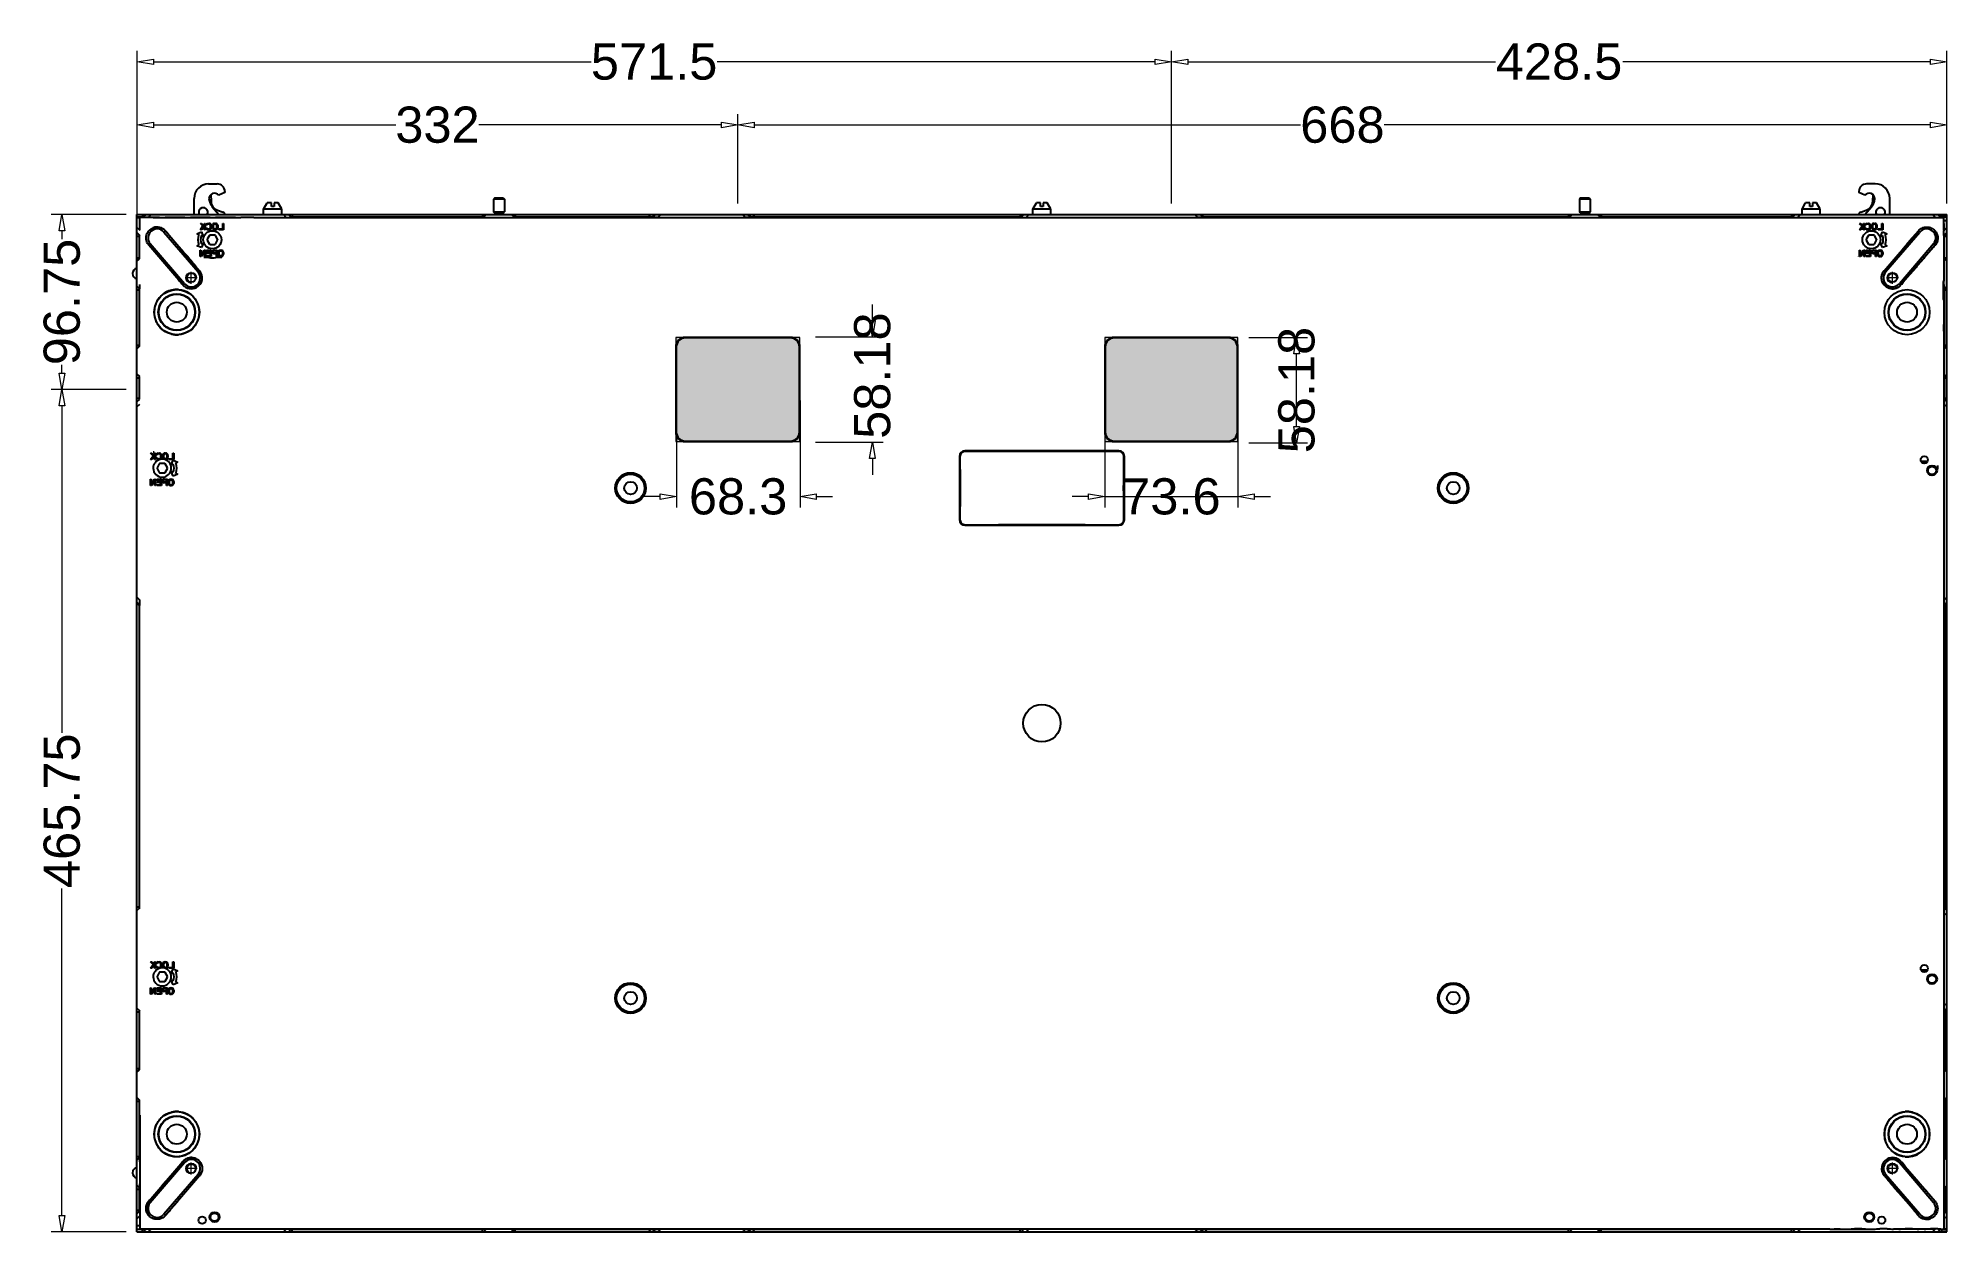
# Model space of a CAD drawing. Header units: millimetres. Extents: x 2998 to 4053, y 1599 to 2259.
import ezdxf

# ---------------------------------------------------------------- set-up
doc = ezdxf.new("R2010")
doc.units = ezdxf.units.MM
doc.layers.get('DEFPOINTS').update_dxf_attribs({"lineweight": 15})
doc.layers.add('2', color=33, linetype='Continuous', lineweight=15)
doc.layers.add('FORO', color=3, linetype='Continuous', lineweight=15)
doc.styles.add('Arial-2', font='arial.ttf')
doc.dimstyles.new('副本 t20', dxfattribs={"dimtxt": 20, "dimasz": 9, "dimexe": 6, "dimexo": 6, "dimgap": 1, "dimtad": 0, "dimtoh": 1, "dimzin": 9, "dimdsep": 46, "dimtxsty": 'Arial-2', "dimblk": 'CLOSEDBLANK', "dimcen": 0, "dimclrd": 256, "dimclre": 256, "dimclrt": 200, "dimazin": 0, "dimtfac": 1, "dimtofl": 0, "dimtmove": 0, "dimatfit": 1, "dimldrblk": 'CLOSEDBLANK', "dimfxl": 1, "dimtolj": 1, "dimlwd": 0, "dimlwe": 0, "dimarcsym": 0})

msp = doc.modelspace()

# ---------------------------------------------------------------- blocks, each defined once
blk = doc.blocks.new('内螺纹M6')
at = {"layer": 'DEFPOINTS', "ltscale": 0.046609}
for p, q in [((28292.3, -3463.6), (28298.9, -3463.6)), ((28295.6, -3466.9), (28295.6, -3460.3))]:
    blk.add_line(p, q, dxfattribs=at)
at = {"layer": 'DEFPOINTS'}
blk.add_arc((28295.6, -3463.6), 3, 270, 180, dxfattribs=at)
blk = doc.blocks.new('_CLOSEDBLANK')
at = {"color": 0, "linetype": 'ByBlock'}
for p, q in [((-1, -0.17), (-1, 0.17)), ((-1, 0.17), (0, 0)), ((0, 0), (-1, -0.17))]:
    blk.add_line(p, q, dxfattribs=at)
blk = doc.blocks.new('*D20')
at = {"layer": 'DEFPOINTS', "color": 0, "transparency": 16777216}
for p in [(3052.7, 2245.6), (3624.2, 2161.2), (3052.7, 2064.4)]:
    blk.add_point(p, dxfattribs=at)
at = {"layer": 'FORO', "lineweight": 0, "transparency": 16777216}
for p, q in [((3052.7, 2070.4), (3052.7, 2251.6)), ((3624.2, 2167.2), (3624.2, 2251.6)), ((3061.7, 2245.6), (3303.6, 2245.6)), ((3615.2, 2245.6), (3373.2, 2245.6))]:
    blk.add_line(p, q, dxfattribs=at)
at = {"layer": 'FORO', "lineweight": 0, "transparency": 16777216, "xscale": 9, "yscale": 9, "zscale": 9, "rotation": 180}
blk.add_blockref('_CLOSEDBLANK', (3052.7, 2245.6), dxfattribs=at)
at = {"layer": 'FORO', "lineweight": 0, "transparency": 16777216, "xscale": 9, "yscale": 9, "zscale": 9}
blk.add_blockref('_CLOSEDBLANK', (3624.2, 2245.6), dxfattribs=at)
at = {"layer": 'FORO', "color": 7, "transparency": 16777216, "insert": (3338.4, 2245.6), "char_height": 20, "attachment_point": 5, "style": 'Arial-2'}
blk.add_mtext('\\A1;571.5', dxfattribs=at)
blk = doc.blocks.new('*D14')
at = {"layer": 'DEFPOINTS', "color": 0, "transparency": 16777216}
for p in [(4052.7, 2245.6), (3624.2, 2161.2), (4052.7, 2161.2)]:
    blk.add_point(p, dxfattribs=at)
at = {"layer": 'FORO', "lineweight": 0, "transparency": 16777216}
for p, q in [((3624.2, 2167.2), (3624.2, 2251.6)), ((4052.7, 2167.2), (4052.7, 2251.6)), ((3633.2, 2245.6), (3803.2, 2245.6)), ((4043.7, 2245.6), (3873.6, 2245.6))]:
    blk.add_line(p, q, dxfattribs=at)
at = {"layer": 'FORO', "lineweight": 0, "transparency": 16777216, "xscale": 9, "yscale": 9, "zscale": 9, "rotation": 180}
blk.add_blockref('_CLOSEDBLANK', (3624.2, 2245.6), dxfattribs=at)
at = {"layer": 'FORO', "lineweight": 0, "transparency": 16777216, "xscale": 9, "yscale": 9, "zscale": 9}
blk.add_blockref('_CLOSEDBLANK', (4052.7, 2245.6), dxfattribs=at)
at = {"layer": 'FORO', "color": 7, "transparency": 16777216, "insert": (3838.4, 2245.6), "char_height": 20, "attachment_point": 5, "style": 'Arial-2'}
blk.add_mtext('\\A1;428.5', dxfattribs=at)
blk = doc.blocks.new('*D21')
at = {"layer": 'DEFPOINTS', "color": 0, "transparency": 16777216}
for p in [(3587.4, 2093.2), (3661, 2093.2), (3661, 2005.2)]:
    blk.add_point(p, dxfattribs=at)
at = {"layer": 'FORO', "lineweight": 0, "transparency": 16777216}
for p, q in [((3587.4, 2087.2), (3587.4, 1999.2)), ((3661, 2087.2), (3661, 1999.2)), ((3578.4, 2005.2), (3569.4, 2005.2)), ((3670, 2005.2), (3679, 2005.2))]:
    blk.add_line(p, q, dxfattribs=at)
at = {"layer": 'FORO', "lineweight": 0, "transparency": 16777216, "xscale": 9, "yscale": 9, "zscale": 9}
blk.add_blockref('_CLOSEDBLANK', (3587.4, 2005.2), dxfattribs=at)
at = {"layer": 'FORO', "lineweight": 0, "transparency": 16777216, "xscale": 9, "yscale": 9, "zscale": 9, "rotation": 180}
blk.add_blockref('_CLOSEDBLANK', (3661, 2005.2), dxfattribs=at)
at = {"layer": 'FORO', "color": 7, "transparency": 16777216, "insert": (3624.2, 2005.2), "char_height": 20, "attachment_point": 5, "style": 'Arial-2'}
blk.add_mtext('\\A1;73.6', dxfattribs=at)
blk = doc.blocks.new('*D15')
at = {"layer": 'DEFPOINTS', "color": 0, "transparency": 16777216}
for p in [(3661, 2093.2), (3693.4, 2093.2), (3661, 2035)]:
    blk.add_point(p, dxfattribs=at)
at = {"layer": 'FORO', "lineweight": 0, "transparency": 16777216}
for p, q in [((3667, 2093.2), (3699.4, 2093.2)), ((3693.4, 2044), (3693.4, 2084.2)), ((3667, 2035), (3699.4, 2035))]:
    blk.add_line(p, q, dxfattribs=at)
at = {"layer": 'FORO', "lineweight": 0, "transparency": 16777216, "xscale": 9, "yscale": 9, "zscale": 9}
for p, rotation in [((3693.4, 2093.2), 90), ((3693.4, 2035), 270)]:
    blk.add_blockref('_CLOSEDBLANK', p, dxfattribs=dict(at, rotation=rotation))
at = {"layer": 'FORO', "color": 7, "transparency": 16777216, "insert": (3693.4, 2064.1), "char_height": 20, "attachment_point": 5, "rotation": 90, "style": 'Arial-2'}
blk.add_mtext('\\A1;58.18', dxfattribs=at)
blk = doc.blocks.new('*D16')
at = {"layer": 'DEFPOINTS', "color": 0, "transparency": 16777216}
for p in [(3052.7, 2064.4), (3011.2, 1598.7), (3052.7, 1598.7)]:
    blk.add_point(p, dxfattribs=at)
at = {"layer": 'FORO', "color": 252, "lineweight": 0, "transparency": 16777216}
for p, q in [((3046.7, 2064.4), (3005.2, 2064.4)), ((3011.2, 2055.4), (3011.2, 1874.5)), ((3011.2, 1607.7), (3011.2, 1788.6)), ((3046.7, 1598.7), (3005.2, 1598.7))]:
    blk.add_line(p, q, dxfattribs=at)
at = {"layer": 'FORO', "color": 252, "lineweight": 0, "transparency": 16777216, "xscale": 9, "yscale": 9, "zscale": 9}
for p, rotation in [((3011.2, 2064.4), 90), ((3011.2, 1598.7), 270)]:
    blk.add_blockref('_CLOSEDBLANK', p, dxfattribs=dict(at, rotation=rotation))
at = {"layer": 'FORO', "color": 7, "transparency": 16777216, "insert": (3011.2, 1831.5), "char_height": 20, "attachment_point": 5, "rotation": 90, "style": 'Arial-2'}
blk.add_mtext('\\A1;465.75', dxfattribs=at)
blk = doc.blocks.new('*D17')
at = {"layer": 'DEFPOINTS', "color": 0, "transparency": 16777216}
for p in [(3011.2, 2161.2), (3052.7, 2161.2), (3052.7, 2064.4)]:
    blk.add_point(p, dxfattribs=at)
at = {"layer": 'FORO', "color": 252, "lineweight": 0, "transparency": 16777216}
for p, q in [((3046.7, 2161.2), (3005.2, 2161.2)), ((3011.2, 2152.2), (3011.2, 2147.6)), ((3011.2, 2073.4), (3011.2, 2078)), ((3046.7, 2064.4), (3005.2, 2064.4))]:
    blk.add_line(p, q, dxfattribs=at)
at = {"layer": 'FORO', "color": 252, "lineweight": 0, "transparency": 16777216, "xscale": 9, "yscale": 9, "zscale": 9}
for p, rotation in [((3011.2, 2161.2), 90), ((3011.2, 2064.4), 270)]:
    blk.add_blockref('_CLOSEDBLANK', p, dxfattribs=dict(at, rotation=rotation))
at = {"layer": 'FORO', "color": 7, "transparency": 16777216, "insert": (3011.2, 2112.8), "char_height": 20, "attachment_point": 5, "rotation": 90, "style": 'Arial-2'}
blk.add_mtext('\\A1;96.75', dxfattribs=at)
blk = doc.blocks.new('*D22')
at = {"layer": 'DEFPOINTS', "color": 0, "transparency": 16777216}
for p in [(3350.7, 2064.4), (3419, 2064.4), (3419, 2005.2)]:
    blk.add_point(p, dxfattribs=at)
at = {"layer": 'FORO', "color": 1, "lineweight": 0, "transparency": 16777216}
for p, q in [((3350.7, 2058.4), (3350.7, 1999.2)), ((3419, 2058.4), (3419, 1999.2)), ((3341.7, 2005.2), (3332.7, 2005.2)), ((3428, 2005.2), (3437, 2005.2))]:
    blk.add_line(p, q, dxfattribs=at)
at = {"layer": 'FORO', "color": 1, "lineweight": 0, "transparency": 16777216, "xscale": 9, "yscale": 9, "zscale": 9}
blk.add_blockref('_CLOSEDBLANK', (3350.7, 2005.2), dxfattribs=at)
at = {"layer": 'FORO', "color": 1, "lineweight": 0, "transparency": 16777216, "xscale": 9, "yscale": 9, "zscale": 9, "rotation": 180}
blk.add_blockref('_CLOSEDBLANK', (3419, 2005.2), dxfattribs=at)
at = {"layer": 'FORO', "color": 7, "transparency": 16777216, "insert": (3384.8, 2005.2), "char_height": 20, "attachment_point": 5, "style": 'Arial-2'}
blk.add_mtext('\\A1;68.3', dxfattribs=at)
blk = doc.blocks.new('*D18')
at = {"layer": 'DEFPOINTS', "color": 0, "transparency": 16777216}
for p in [(3421.5, 2093.5), (3459, 2093.5), (3421.5, 2035.3)]:
    blk.add_point(p, dxfattribs=at)
at = {"layer": 'FORO', "color": 1, "lineweight": 0, "transparency": 16777216}
for p, q in [((3459, 2102.5), (3459, 2111.5)), ((3427.5, 2093.5), (3465, 2093.5)), ((3427.5, 2035.3), (3465, 2035.3)), ((3459, 2026.3), (3459, 2017.3))]:
    blk.add_line(p, q, dxfattribs=at)
at = {"layer": 'FORO', "color": 1, "lineweight": 0, "transparency": 16777216, "xscale": 9, "yscale": 9, "zscale": 9}
for p, rotation in [((3459, 2093.5), 270), ((3459, 2035.3), 90)]:
    blk.add_blockref('_CLOSEDBLANK', p, dxfattribs=dict(at, rotation=rotation))
at = {"layer": 'FORO', "color": 7, "transparency": 16777216, "insert": (3459, 2072.1), "char_height": 20, "attachment_point": 5, "rotation": 90, "style": 'Arial-2'}
blk.add_mtext('\\A1;58.18', dxfattribs=at)
blk = doc.blocks.new('*D23')
at = {"layer": 'DEFPOINTS', "color": 0, "transparency": 16777216}
for p in [(3052.7, 2210.7), (3384.7, 2161.2), (3052.7, 2064.7)]:
    blk.add_point(p, dxfattribs=at)
at = {"layer": 'FORO', "color": 1, "lineweight": 0, "transparency": 16777216}
for p, q in [((3052.7, 2070.7), (3052.7, 2216.7)), ((3384.7, 2167.2), (3384.7, 2216.7)), ((3061.7, 2210.7), (3195.7, 2210.7)), ((3375.7, 2210.7), (3241.6, 2210.7))]:
    blk.add_line(p, q, dxfattribs=at)
at = {"layer": 'FORO', "color": 1, "lineweight": 0, "transparency": 16777216, "xscale": 9, "yscale": 9, "zscale": 9, "rotation": 180}
blk.add_blockref('_CLOSEDBLANK', (3052.7, 2210.7), dxfattribs=at)
at = {"layer": 'FORO', "color": 1, "lineweight": 0, "transparency": 16777216, "xscale": 9, "yscale": 9, "zscale": 9}
blk.add_blockref('_CLOSEDBLANK', (3384.7, 2210.7), dxfattribs=at)
at = {"layer": 'FORO', "color": 7, "transparency": 16777216, "insert": (3218.7, 2210.7), "char_height": 20, "attachment_point": 5, "style": 'Arial-2'}
blk.add_mtext('\\A1;332', dxfattribs=at)
blk = doc.blocks.new('*D19')
at = {"layer": 'DEFPOINTS', "color": 0, "transparency": 16777216}
for p in [(4052.7, 2210.7), (3384.7, 2161.2), (4052.7, 2161.2)]:
    blk.add_point(p, dxfattribs=at)
at = {"layer": 'FORO', "color": 1, "lineweight": 0, "transparency": 16777216}
for p, q in [((3384.7, 2167.2), (3384.7, 2216.7)), ((4052.7, 2167.2), (4052.7, 2216.7)), ((3393.7, 2210.7), (3695.5, 2210.7)), ((4043.7, 2210.7), (3741.8, 2210.7))]:
    blk.add_line(p, q, dxfattribs=at)
at = {"layer": 'FORO', "color": 1, "lineweight": 0, "transparency": 16777216, "xscale": 9, "yscale": 9, "zscale": 9, "rotation": 180}
blk.add_blockref('_CLOSEDBLANK', (3384.7, 2210.7), dxfattribs=at)
at = {"layer": 'FORO', "color": 1, "lineweight": 0, "transparency": 16777216, "xscale": 9, "yscale": 9, "zscale": 9}
blk.add_blockref('_CLOSEDBLANK', (4052.7, 2210.7), dxfattribs=at)
at = {"layer": 'FORO', "color": 7, "transparency": 16777216, "insert": (3718.7, 2210.7), "char_height": 20, "attachment_point": 5, "style": 'Arial-2'}
blk.add_mtext('\\A1;668', dxfattribs=at)

# ---------------------------------------------------------------- dimensions: what is measured, and where the dimension line sits
at = {"layer": 'FORO'}
for base, p1, p2, override, picture, middle in [((3052.656, 2245.552), (3624.156, 2161.17), (3052.656, 2064.42), {"dimclrt": 7}, '*D20', (3338.406, 2245.552)), ((4052.656, 2245.552), (3624.156, 2161.17), (4052.656, 2161.17), {"dimclrt": 7}, '*D14', (3838.406, 2245.552)), ((3052.656, 2210.656), (3384.656, 2161.17), (3052.656, 2064.72), {"dimclrd": 1, "dimclre": 1, "dimclrt": 7}, '*D23', (3218.656, 2210.656)), ((4052.656, 2210.656), (3384.656, 2161.17), (4052.656, 2161.17), {"dimclrd": 1, "dimclre": 1, "dimclrt": 7}, '*D19', (3718.656, 2210.656)), ((3660.956, 2005.207), (3587.356, 2093.22), (3660.956, 2093.22), {"dimclrt": 7}, '*D21', (3624.156, 2005.207)), ((3418.956, 2005.207), (3350.656, 2064.42), (3418.956, 2064.42), {"dimclrd": 1, "dimclre": 1, "dimclrt": 7}, '*D22', (3384.806, 2005.207))]:
    dim = msp.add_linear_dim(base=base, p1=p1, p2=p2, dimstyle='副本 t20', override=override, dxfattribs=at)
    dim.commit()
    dim.dimension.update_dxf_attribs({"geometry": picture, "text_midpoint": middle})
for base, p2, picture, middle in [((3011.191, 2161.17), (3052.656, 2161.17), '*D17', (3011.191, 2112.795)), ((3011.191, 1598.67), (3052.656, 1598.67), '*D16', (3011.191, 1831.545))]:
    dim = msp.add_linear_dim(base=base, p1=(3052.656, 2064.42), p2=p2, angle=90, dimstyle='副本 t20', override={"dimclrd": 252, "dimclre": 252, "dimclrt": 7}, dxfattribs=at)
    dim.commit()
    dim.dimension.update_dxf_attribs({"geometry": picture, "text_midpoint": middle})
for base, p1, p2, override, picture, middle in [((3459.006, 2093.52), (3421.456, 2035.337), (3421.456, 2093.52), {"dimclrd": 1, "dimclre": 1, "dimclrt": 7}, '*D18', (3459.006, 2072.125)), ((3693.388, 2093.22), (3660.956, 2035.037), (3660.956, 2093.22), {"dimclrt": 7}, '*D15', (3693.388, 2064.128))]:
    dim = msp.add_linear_dim(base=base, p1=p1, p2=p2, angle=90, dimstyle='副本 t20', override=override, dxfattribs=at)
    dim.commit()
    dim.dimension.update_dxf_attribs({"geometry": picture, "text_midpoint": middle, "dimtype": 160})

# ---------------------------------------------------------------- hatches: boundary and pattern name
at = {"layer": 'FORO', "transparency": 33554564}
h = msp.add_hatch(color=1, dxfattribs=at)
h.dxf.hatch_style = 1
h.paths.add_polyline_path([(3418.956, 2093.22), (3350.356, 2093.22), (3350.356, 2035.62), (3418.956, 2035.62)])
at = {"layer": 'FORO', "transparency": 33554569}
h = msp.add_hatch(color=256, dxfattribs=at)
h.dxf.hatch_style = 1
h.paths.add_polyline_path([(3660.956, 2093.22), (3587.356, 2093.22), (3587.356, 2035.62), (3660.956, 2035.62)])

# ---------------------------------------------------------------- linework, layer by layer
at = {"ltscale": 0.2}
for p, q in [((3092.239, 2178.091), (3096.989, 2178.091)), ((3101.239, 2173.391), (3097.888, 2171.814)), ((3101.239, 2173.841), (3101.239, 2173.391)), ((4004.074, 2173.841), (4004.074, 2173.391)), ((4007.425, 2171.814), (4004.074, 2173.391)), ((4013.074, 2178.091), (4008.324, 2178.091)), ((3084.239, 2161.17), (3084.239, 2170.091)), ((3093.421, 2172.043), (3093.563, 2168.501)), ((3094.266, 2165.489), (3097.891, 2161.17)), ((3097.222, 2163.537), (3100.224, 2162.474)), ((3122.656, 2164.17), (3124.656, 2167.67)), ((3132.656, 2164.17), (3122.656, 2164.17)), ((3122.656, 2161.17), (3122.656, 2164.17)), ((3126.906, 2167.67), (3124.656, 2167.67)), ((3126.906, 2165.67), (3126.906, 2167.67)), ((3128.406, 2165.67), (3126.906, 2165.67)), ((3130.656, 2167.67), (3128.406, 2167.67)), ((3128.406, 2167.67), (3128.406, 2165.67)), ((3132.656, 2164.17), (3130.656, 2167.67)), ((3132.656, 2161.17), (3132.656, 2164.17)), ((3250.156, 2170.17), (3249.656, 2169.67)), ((3255.656, 2169.67), (3249.656, 2169.67)), ((3249.656, 2169.67), (3249.656, 2162.67)), ((3250.156, 2162.17), (3249.656, 2162.67)), ((3249.656, 2162.67), (3255.656, 2162.67)), ((3255.156, 2170.17), (3250.156, 2170.17)), ((3250.156, 2162.17), (3255.156, 2162.17)), ((3250.356, 2162.17), (3250.356, 2161.17)), ((3254.956, 2162.17), (3254.956, 2161.17)), ((3255.156, 2170.17), (3255.656, 2169.67)), ((3255.156, 2162.17), (3255.656, 2162.67)), ((3255.656, 2169.67), (3255.656, 2162.67)), ((3547.656, 2164.17), (3549.656, 2167.67)), ((3547.656, 2161.17), (3547.656, 2164.17)), ((3557.656, 2164.17), (3547.656, 2164.17)), ((3551.906, 2167.67), (3549.656, 2167.67)), ((3551.906, 2165.67), (3551.906, 2167.67)), ((3553.406, 2165.67), (3551.906, 2165.67)), ((3553.406, 2167.67), (3553.406, 2165.67)), ((3555.656, 2167.67), (3553.406, 2167.67)), ((3557.656, 2164.17), (3555.656, 2167.67)), ((3557.656, 2161.17), (3557.656, 2164.17)), ((3850.156, 2170.17), (3849.656, 2169.67)), ((3849.656, 2169.67), (3849.656, 2162.67)), ((3855.656, 2169.67), (3849.656, 2169.67)), ((3850.156, 2162.17), (3849.656, 2162.67)), ((3849.656, 2162.67), (3855.656, 2162.67)), ((3855.156, 2170.17), (3850.156, 2170.17)), ((3850.156, 2162.17), (3855.156, 2162.17)), ((3850.356, 2162.17), (3850.356, 2161.17)), ((3854.956, 2162.17), (3854.956, 2161.17)), ((3855.156, 2170.17), (3855.656, 2169.67)), ((3855.156, 2162.17), (3855.656, 2162.67)), ((3855.656, 2169.67), (3855.656, 2162.67)), ((3972.656, 2164.17), (3974.656, 2167.67)), ((3972.656, 2161.17), (3972.656, 2164.17)), ((3982.656, 2164.17), (3972.656, 2164.17)), ((3976.906, 2167.67), (3974.656, 2167.67)), ((3976.906, 2165.67), (3976.906, 2167.67)), ((3978.406, 2165.67), (3976.906, 2165.67)), ((3978.406, 2167.67), (3978.406, 2165.67)), ((3980.656, 2167.67), (3978.406, 2167.67)), ((3982.656, 2164.17), (3980.656, 2167.67)), ((3982.656, 2161.17), (3982.656, 2164.17)), ((4005.088, 2162.474), (4008.09, 2163.537)), ((4007.422, 2161.17), (4011.046, 2165.489)), ((4011.75, 2168.501), (4011.892, 2172.043)), ((4021.074, 2161.17), (4021.074, 2170.091)), ((3052.656, 2161.17), (4052.656, 2161.17)), ((3052.656, 1598.67), (3052.656, 2161.17)), ((3052.656, 2159.847), (3055.656, 2159.847)), ((3052.656, 2159.598), (3054.226, 2159.598)), ((3052.656, 2153.998), (3054.224, 2152.43)), ((3054.224, 2152.43), (3054.224, 2159.598)), ((3055.656, 2161.17), (3055.656, 2159.847)), ((3057.656, 2161.17), (3056.119, 2159.633)), ((3061.684, 2159.574), (3057.684, 2159.574)), ((3060.485, 2161.17), (3059.07, 2159.755)), ((3061.657, 2159.598), (3110.101, 2159.598)), ((3067.58, 2151.442), (3068.432, 2152.172)), ((3067.58, 2151.442), (3086.453, 2129.424)), ((3068.379, 2152.127), (3087.257, 2130.102)), ((3075.654, 2159.574), (3071.654, 2159.574)), ((3089.625, 2159.574), (3085.625, 2159.574)), ((3085.674, 2150.55), (3088.222, 2151.605)), ((3087.696, 2156.27), (3088.279, 2156.27)), ((3089.008, 2154.855), (3087.696, 2156.27)), ((3087.696, 2152.77), (3089.008, 2154.855)), ((3088.279, 2152.77), (3087.696, 2152.77)), ((3088.222, 2151.605), (3089.278, 2149.057)), ((3088.279, 2156.27), (3089.883, 2154.557)), ((3089.373, 2154.482), (3088.279, 2152.77)), ((3089.883, 2153.961), (3089.373, 2154.482)), ((3089.883, 2156.27), (3090.321, 2156.27)), ((3089.883, 2154.557), (3089.883, 2156.27)), ((3089.883, 2152.77), (3089.883, 2153.961)), ((3090.321, 2152.77), (3089.883, 2152.77)), ((3090.321, 2156.27), (3090.321, 2152.77)), ((3091.342, 2155.376), (3090.904, 2155.376)), ((3090.904, 2153.663), (3091.342, 2153.663)), ((3090.977, 2153.291), (3090.904, 2153.663)), ((3091.925, 2156.27), (3092.581, 2156.27)), ((3092.581, 2155.823), (3091.925, 2155.823)), ((3091.925, 2153.216), (3092.581, 2153.216)), ((3092.581, 2152.77), (3091.925, 2152.77)), ((3093.31, 2153.961), (3093.31, 2155.078)), ((3093.748, 2155.078), (3093.748, 2153.961)), ((3094.348, 2153.863), (3094.348, 2155.183)), ((3094.785, 2155.078), (3094.785, 2153.967)), ((3095.515, 2156.27), (3096.081, 2156.27)), ((3096.081, 2155.823), (3095.515, 2155.823)), ((3095.515, 2153.223), (3096.081, 2153.223)), ((3096.081, 2152.776), (3095.515, 2152.776)), ((3096.81, 2153.967), (3096.81, 2155.078)), ((3097.248, 2155.183), (3097.248, 2153.863)), ((3097.831, 2153.216), (3100.019, 2153.216)), ((3097.831, 2152.77), (3097.831, 2153.216)), ((3100.456, 2152.77), (3097.831, 2152.77)), ((3103.595, 2159.574), (3099.595, 2159.574)), ((3100.019, 2156.27), (3100.456, 2156.27)), ((3100.019, 2153.216), (3100.019, 2156.27)), ((3100.456, 2156.27), (3100.456, 2152.77)), ((3114.867, 2159.574), (3113.565, 2159.574)), ((3117.252, 2159.598), (3114.867, 2159.574)), ((3117.252, 2159.598), (3135.149, 2159.598)), ((3135.149, 2159.598), (3133.578, 2161.17)), ((3135.15, 2159.598), (3970.163, 2159.598)), ((3137.943, 2159.633), (3136.406, 2161.17)), ((3138.406, 2161.17), (3138.406, 2159.847)), ((3138.406, 2159.847), (3243.656, 2159.847)), ((3243.656, 2161.17), (3243.656, 2159.847)), ((3245.656, 2161.17), (3244.282, 2159.795)), ((3259.656, 2161.17), (3261.03, 2159.795)), ((3261.656, 2161.17), (3261.656, 2159.847)), ((3261.656, 2159.847), (3335.353, 2159.847)), ((3335.353, 2159.847), (3336.619, 2161.17)), ((3337.438, 2159.81), (3338.738, 2161.17)), ((3337.706, 2159.632), (3337.438, 2159.81)), ((3339.245, 2161.17), (3337.706, 2159.632)), ((3342.072, 2161.17), (3340.5, 2159.598)), ((3388.813, 2159.598), (3387.241, 2161.17)), ((3391.606, 2159.632), (3390.068, 2161.17)), ((3390.574, 2161.17), (3391.875, 2159.81)), ((3391.875, 2159.81), (3391.606, 2159.632)), ((3392.694, 2161.17), (3393.959, 2159.847)), ((3393.959, 2159.847), (3540.656, 2159.847)), ((3540.656, 2161.17), (3540.656, 2159.847)), ((3542.656, 2161.17), (3541.119, 2159.633)), ((3545.485, 2161.17), (3543.913, 2159.598)), ((3638.813, 2159.598), (3637.241, 2161.17)), ((3641.606, 2159.632), (3640.068, 2161.17)), ((3641.929, 2159.847), (3640.663, 2161.17)), ((3641.929, 2159.847), (3641.606, 2159.632)), ((3641.929, 2159.847), (3843.656, 2159.847)), ((3843.656, 2161.17), (3843.656, 2159.847)), ((3845.656, 2161.17), (3844.282, 2159.795)), ((3859.656, 2161.17), (3861.03, 2159.795)), ((3861.656, 2161.17), (3861.656, 2159.847)), ((3861.656, 2159.847), (3966.906, 2159.847)), ((3966.906, 2161.17), (3966.906, 2159.847)), ((3968.906, 2161.17), (3967.369, 2159.633)), ((3971.735, 2161.17), (3970.163, 2159.598)), ((3970.163, 2159.598), (3991.746, 2159.6)), ((3991.746, 2159.6), (4046.396, 2159.602)), ((4005.808, 2154.855), (4004.496, 2156.27)), ((4004.496, 2156.27), (4005.079, 2156.27)), ((4004.496, 2152.77), (4005.808, 2154.855)), ((4005.079, 2152.77), (4004.496, 2152.77)), ((4005.079, 2156.27), (4006.683, 2154.557)), ((4006.173, 2154.482), (4005.079, 2152.77)), ((4006.683, 2153.961), (4006.173, 2154.482)), ((4006.683, 2154.557), (4006.683, 2156.27)), ((4006.683, 2156.27), (4007.121, 2156.27)), ((4006.683, 2152.77), (4006.683, 2153.961)), ((4007.121, 2152.77), (4006.683, 2152.77)), ((4007.121, 2156.27), (4007.121, 2152.77)), ((4008.142, 2155.376), (4007.704, 2155.376)), ((4007.777, 2153.291), (4007.704, 2153.663)), ((4007.704, 2153.663), (4008.142, 2153.663)), ((4008.725, 2156.27), (4009.381, 2156.27)), ((4009.381, 2155.823), (4008.725, 2155.823)), ((4008.725, 2153.216), (4009.381, 2153.216)), ((4009.381, 2152.77), (4008.725, 2152.77)), ((4010.11, 2153.961), (4010.11, 2155.078)), ((4010.548, 2155.078), (4010.548, 2153.961)), ((4011.148, 2153.863), (4011.148, 2155.183)), ((4011.585, 2155.078), (4011.585, 2153.967)), ((4012.315, 2156.27), (4012.881, 2156.27)), ((4012.881, 2155.823), (4012.315, 2155.823)), ((4012.315, 2153.223), (4012.881, 2153.223)), ((4012.881, 2152.776), (4012.315, 2152.776)), ((4013.61, 2153.967), (4013.61, 2155.078)), ((4014.048, 2155.183), (4014.048, 2153.863)), ((4014.631, 2152.77), (4014.631, 2153.216)), ((4014.631, 2153.216), (4016.819, 2153.216)), ((4017.256, 2152.77), (4014.631, 2152.77)), ((4016.035, 2149.057), (4017.09, 2151.605)), ((4016.819, 2153.216), (4016.819, 2156.27)), ((4016.819, 2156.27), (4017.256, 2156.27)), ((4017.09, 2151.605), (4019.639, 2150.55)), ((4017.256, 2156.27), (4017.256, 2152.77)), ((4018.061, 2130.108), (4036.949, 2152.145)), ((4018.86, 2129.424), (4037.733, 2151.442)), ((4037.733, 2151.442), (4036.934, 2152.127)), ((4046.396, 2159.602), (4044.828, 2161.17)), ((4046.4, 2159.598), (4051.084, 2159.598)), ((4049.193, 2159.633), (4047.656, 2161.17)), ((4049.656, 2159.847), (4049.656, 2161.17)), ((4052.656, 2159.847), (4049.656, 2159.847)), ((4051.06, 2156.142), (4051.06, 2152.142)), ((4051.119, 2159.632), (4051.084, 2159.598)), ((4051.084, 2152.426), (4051.084, 2157.632)), ((4052.656, 2157.632), (4051.084, 2157.632)), ((4052.656, 2159.632), (4051.119, 2159.632)), ((4051.242, 2152.584), (4052.656, 2153.998)), ((4052.656, 1598.67), (4052.656, 2161.17)), ((3052.656, 2151.17), (3054.193, 2149.633)), ((3052.656, 2149.17), (3054.055, 2149.17)), ((3054.055, 2137.295), (3054.055, 2149.17)), ((3078.061, 2122.231), (3059.183, 2144.255)), ((3059.987, 2144.934), (3059.188, 2144.249)), ((3078.86, 2122.916), (3059.987, 2144.934)), ((3086.783, 2150.09), (3085.674, 2150.55)), ((3085.674, 2143.89), (3086.783, 2144.349)), ((3088.222, 2142.834), (3085.674, 2143.89)), ((3087.55, 2141.42), (3087.988, 2141.42)), ((3087.55, 2137.92), (3087.55, 2141.42)), ((3087.988, 2141.42), (3087.988, 2138.441)), ((3087.988, 2138.441), (3089.81, 2141.42)), ((3089.278, 2149.057), (3088.169, 2149.516)), ((3088.169, 2144.923), (3089.278, 2145.382)), ((3090.029, 2140.973), (3088.206, 2137.92)), ((3089.278, 2145.382), (3088.222, 2142.834)), ((3089.81, 2141.42), (3090.467, 2141.42)), ((3090.029, 2137.92), (3090.029, 2140.973)), ((3090.467, 2141.42), (3090.467, 2137.92)), ((3091.05, 2141.42), (3093.675, 2141.42)), ((3091.05, 2140.973), (3091.05, 2141.42)), ((3093.238, 2140.973), (3091.05, 2140.973)), ((3092.655, 2149.58), (3091.436, 2147.47)), ((3091.436, 2146.97), (3092.655, 2144.859)), ((3095.525, 2149.83), (3093.088, 2149.83)), ((3093.088, 2144.609), (3095.525, 2144.609)), ((3093.238, 2140.005), (3093.238, 2140.973)), ((3093.675, 2141.42), (3093.675, 2137.92)), ((3096.519, 2141.047), (3095.133, 2141.047)), ((3095.206, 2141.42), (3096.956, 2141.42)), ((3097.177, 2147.47), (3095.958, 2149.58)), ((3095.958, 2144.859), (3097.177, 2146.97)), ((3096.519, 2139.93), (3096.519, 2141.047)), ((3096.956, 2141.42), (3096.956, 2137.92)), ((3099.223, 2140.97), (3098.773, 2140.97)), ((3098.794, 2141.42), (3099.202, 2141.42)), ((4004.35, 2137.92), (4004.35, 2141.42)), ((4004.35, 2141.42), (4004.788, 2141.42)), ((4004.788, 2141.42), (4004.788, 2138.441)), ((4004.788, 2138.441), (4006.61, 2141.42)), ((4006.829, 2140.973), (4005.006, 2137.92)), ((4006.61, 2141.42), (4007.267, 2141.42)), ((4006.829, 2137.92), (4006.829, 2140.973)), ((4007.267, 2141.42), (4007.267, 2137.92)), ((4007.85, 2140.973), (4007.85, 2141.42)), ((4007.85, 2141.42), (4010.475, 2141.42)), ((4010.038, 2140.973), (4007.85, 2140.973)), ((4009.355, 2149.58), (4008.136, 2147.47)), ((4008.136, 2146.97), (4009.355, 2144.859)), ((4012.225, 2149.83), (4009.788, 2149.83)), ((4009.788, 2144.609), (4012.225, 2144.609)), ((4010.038, 2140.005), (4010.038, 2140.973)), ((4010.475, 2141.42), (4010.475, 2137.92)), ((4013.319, 2141.047), (4011.933, 2141.047)), ((4012.006, 2141.42), (4013.756, 2141.42)), ((4013.877, 2147.47), (4012.658, 2149.58)), ((4012.658, 2144.859), (4013.877, 2146.97)), ((4013.319, 2139.93), (4013.319, 2141.047)), ((4013.756, 2141.42), (4013.756, 2137.92)), ((4016.023, 2140.97), (4015.573, 2140.97)), ((4015.594, 2141.42), (4016.002, 2141.42)), ((4017.144, 2149.516), (4016.035, 2149.057)), ((4017.09, 2142.834), (4016.035, 2145.382)), ((4016.035, 2145.382), (4017.144, 2144.923)), ((4019.639, 2143.89), (4017.09, 2142.834)), ((4019.639, 2150.55), (4018.53, 2150.09)), ((4018.53, 2144.349), (4019.639, 2143.89)), ((4045.326, 2144.934), (4026.453, 2122.916)), ((4046.125, 2144.249), (4027.252, 2122.231)), ((4045.326, 2144.934), (4046.166, 2144.214)), ((4051.06, 2142.172), (4051.06, 2138.172)), ((4051.119, 2149.633), (4052.656, 2151.17)), ((4051.258, 2137.295), (4051.258, 2149.17)), ((4051.258, 2149.17), (4052.656, 2149.17)), ((3052.656, 2137.295), (3054.055, 2137.295)), ((3052.656, 2135.345), (3054.063, 2136.716)), ((3088.206, 2137.92), (3087.55, 2137.92)), ((3092.316, 2137.42), (3089.625, 2137.42)), ((3090.467, 2137.92), (3090.029, 2137.92)), ((3091.05, 2138.366), (3093.238, 2138.366)), ((3091.05, 2137.92), (3091.05, 2138.366)), ((3093.675, 2137.92), (3091.05, 2137.92)), ((3091.342, 2140.005), (3093.238, 2140.005)), ((3091.342, 2139.558), (3091.342, 2140.005)), ((3093.238, 2139.558), (3091.342, 2139.558)), ((3093.238, 2138.366), (3093.238, 2139.558)), ((3095.133, 2139.93), (3096.519, 2139.93)), ((3096.519, 2139.483), (3095.206, 2139.483)), ((3099.595, 2137.42), (3096.296, 2137.42)), ((3096.519, 2137.92), (3096.519, 2139.483)), ((3096.956, 2137.92), (3096.519, 2137.92)), ((3097.548, 2139.165), (3097.548, 2140.174)), ((3097.973, 2140.17), (3097.973, 2139.17)), ((3098.773, 2138.37), (3099.223, 2138.37)), ((3099.202, 2137.92), (3098.794, 2137.92)), ((3100.023, 2139.17), (3100.023, 2140.17)), ((3100.448, 2140.174), (3100.448, 2139.165)), ((4004.006, 2137.92), (4004.006, 2138.172)), ((4005.006, 2137.92), (4004.35, 2137.92)), ((4007.267, 2137.92), (4006.829, 2137.92)), ((4007.85, 2137.92), (4007.85, 2138.366)), ((4007.85, 2138.366), (4010.038, 2138.366)), ((4010.475, 2137.92), (4007.85, 2137.92)), ((4008.142, 2139.558), (4008.142, 2140.005)), ((4008.142, 2140.005), (4010.038, 2140.005)), ((4010.038, 2139.558), (4008.142, 2139.558)), ((4010.038, 2138.366), (4010.038, 2139.558)), ((4011.933, 2139.93), (4013.319, 2139.93)), ((4013.319, 2139.483), (4012.006, 2139.483)), ((4013.319, 2137.92), (4013.319, 2139.483)), ((4013.756, 2137.92), (4013.319, 2137.92)), ((4014.348, 2139.165), (4014.348, 2140.174)), ((4014.773, 2140.17), (4014.773, 2139.17)), ((4015.573, 2138.37), (4016.023, 2138.37)), ((4016.002, 2137.92), (4015.594, 2137.92)), ((4016.823, 2139.17), (4016.823, 2140.17)), ((4017.248, 2140.174), (4017.248, 2139.165)), ((4051.249, 2136.716), (4052.656, 2135.345)), ((4051.258, 2137.295), (4052.656, 2137.295)), ((3052.656, 2121.52), (3054.03, 2120.145)), ((3078.016, 2122.192), (3078.86, 2122.916)), ((3086.453, 2129.424), (3087.252, 2130.108)), ((4018.021, 2130.142), (4018.86, 2129.424)), ((4026.453, 2122.916), (4027.292, 2122.196)), ((4051.06, 2128.201), (4051.06, 2124.689)), ((4051.282, 2120.145), (4052.656, 2121.52)), ((3052.656, 2119.52), (3053.979, 2119.52)), ((3053.979, 2088.92), (3053.979, 2119.52)), ((4051.06, 2113.743), (4051.06, 2110.231)), ((4051.333, 2088.92), (4051.333, 2119.52)), ((4051.333, 2119.52), (4052.656, 2119.52)), ((3085.095, 2100.26), (3085.625, 2100.26)), ((4051.06, 2098.96), (4051.06, 2100.26)), ((4051.084, 2096.576), (4051.06, 2098.96)), ((3052.656, 2088.92), (3053.979, 2088.92)), ((3052.656, 2086.92), (3054.03, 2088.294)), ((3413.656, 2093.22), (3355.656, 2093.22)), ((3355.656, 2093.22), (3355.656, 2092.92)), ((3413.656, 2092.92), (3355.656, 2092.92)), ((3413.656, 2093.22), (3413.656, 2092.92)), ((3592.656, 2093.22), (3592.656, 2092.92)), ((3655.656, 2093.22), (3592.656, 2093.22)), ((3655.656, 2092.92), (3592.656, 2092.92)), ((3655.656, 2093.22), (3655.656, 2092.92)), ((4051.084, 2096.576), (4051.084, 1607.413)), ((4051.282, 2088.294), (4052.656, 2086.92)), ((4051.333, 2088.92), (4052.656, 2088.92)), ((3350.356, 2087.92), (3350.656, 2087.92)), ((3350.356, 2087.92), (3350.356, 2040.92)), ((3350.656, 2087.92), (3350.656, 2040.92)), ((3418.956, 2087.92), (3418.656, 2087.92)), ((3418.656, 2040.92), (3418.656, 2087.92)), ((3418.956, 2040.92), (3418.956, 2087.92)), ((3587.356, 2087.92), (3587.356, 2040.92)), ((3587.356, 2087.92), (3587.656, 2087.92)), ((3587.656, 2087.92), (3587.656, 2040.92)), ((3660.656, 2040.92), (3660.656, 2087.92)), ((3660.956, 2087.92), (3660.656, 2087.92)), ((3660.956, 2040.92), (3660.956, 2087.92)), ((3052.656, 2072.92), (3054.03, 2071.545)), ((3052.656, 2070.92), (3053.979, 2070.92)), ((3053.979, 2059.57), (3053.979, 2070.92)), ((4051.282, 2071.545), (4052.656, 2072.92)), ((4051.333, 2059.57), (4051.333, 2070.92)), ((4051.333, 2070.92), (4052.656, 2070.92)), ((3052.656, 2059.57), (3053.979, 2059.57)), ((3052.656, 2057.57), (3054.193, 2059.107)), ((4052.656, 2057.57), (4051.119, 2059.107)), ((4051.333, 2059.57), (4052.656, 2059.57)), ((3052.656, 2054.741), (3054.228, 2056.313)), ((4052.656, 2054.741), (4051.085, 2056.313)), ((3350.356, 2040.92), (3350.656, 2040.92)), ((3355.656, 2035.92), (3413.656, 2035.92)), ((3355.656, 2035.62), (3355.656, 2035.92)), ((3355.656, 2035.62), (3413.656, 2035.62)), ((3413.656, 2035.62), (3413.656, 2035.92)), ((3418.956, 2040.92), (3418.656, 2040.92)), ((3587.356, 2040.92), (3587.656, 2040.92)), ((3592.656, 2035.62), (3592.656, 2035.92)), ((3592.656, 2035.92), (3655.656, 2035.92)), ((3592.656, 2035.62), (3655.656, 2035.62)), ((3655.656, 2035.62), (3655.656, 2035.92)), ((3660.956, 2040.92), (3660.656, 2040.92)), ((3060.206, 2029.22), (3060.789, 2029.22)), ((3061.518, 2027.805), (3060.206, 2029.22)), ((3060.206, 2025.72), (3061.518, 2027.805)), ((3060.789, 2025.72), (3060.206, 2025.72)), ((3060.789, 2029.22), (3062.393, 2027.507)), ((3061.883, 2027.432), (3060.789, 2025.72)), ((3061.684, 2029.92), (3062.247, 2029.92)), ((3062.393, 2026.911), (3061.883, 2027.432)), ((3062.393, 2029.22), (3062.831, 2029.22)), ((3062.393, 2027.507), (3062.393, 2029.22)), ((3062.393, 2025.72), (3062.393, 2026.911)), ((3062.831, 2025.72), (3062.393, 2025.72)), ((3062.831, 2029.22), (3062.831, 2025.72)), ((3063.852, 2028.326), (3063.414, 2028.326)), ((3063.414, 2026.613), (3063.852, 2026.613)), ((3064.435, 2029.22), (3065.091, 2029.22)), ((3065.091, 2028.773), (3064.435, 2028.773)), ((3064.435, 2026.166), (3065.091, 2026.166)), ((3065.206, 2025.72), (3064.435, 2025.72)), ((3065.82, 2026.911), (3065.82, 2028.028)), ((3066.258, 2028.028), (3066.258, 2026.911)), ((3066.85, 2026.97), (3066.85, 2027.97)), ((3067.275, 2027.97), (3067.275, 2026.97)), ((3068.5, 2025.72), (3068.006, 2025.72)), ((3068.525, 2028.77), (3068.075, 2028.77)), ((3068.075, 2026.17), (3068.525, 2026.17)), ((3068.1, 2029.22), (3068.5, 2029.22)), ((3069.325, 2026.97), (3069.325, 2027.97)), ((3069.75, 2027.97), (3069.75, 2026.97)), ((3070.341, 2026.166), (3072.529, 2026.166)), ((3070.341, 2025.72), (3070.341, 2026.166)), ((3072.966, 2025.72), (3070.341, 2025.72)), ((3071.637, 2022.757), (3072.693, 2025.305)), ((3072.529, 2029.22), (3072.966, 2029.22)), ((3072.529, 2026.166), (3072.529, 2029.22)), ((3072.693, 2025.305), (3075.241, 2024.25)), ((3072.966, 2029.22), (3072.966, 2025.72)), ((3507.056, 2027.42), (3507.056, 1992.42)), ((3507.056, 2027.42), (3507.356, 2027.42)), ((3510.156, 2030.52), (3510.156, 2030.22)), ((3595.156, 2030.52), (3510.156, 2030.52)), ((3595.156, 2030.52), (3595.156, 2030.22)), ((3598.256, 2027.42), (3597.956, 2027.42)), ((3598.256, 1992.42), (3598.256, 2027.42)), ((3060.06, 2014.77), (3060.498, 2014.77)), ((3060.06, 2011.27), (3060.06, 2014.77)), ((3060.498, 2011.791), (3062.32, 2014.77)), ((3060.498, 2014.77), (3060.498, 2011.791)), ((3062.539, 2014.323), (3060.716, 2011.27)), ((3062.32, 2014.77), (3062.977, 2014.77)), ((3062.539, 2011.27), (3062.539, 2014.323)), ((3062.977, 2014.77), (3062.977, 2011.27)), ((3063.56, 2014.77), (3066.185, 2014.77)), ((3063.56, 2014.323), (3063.56, 2014.77)), ((3065.748, 2014.323), (3063.56, 2014.323)), ((3064.955, 2023.28), (3063.736, 2021.17)), ((3063.736, 2020.67), (3064.955, 2018.559)), ((3067.825, 2023.53), (3065.388, 2023.53)), ((3065.388, 2018.309), (3067.825, 2018.309)), ((3065.748, 2013.355), (3065.748, 2014.323)), ((3066.185, 2014.77), (3066.185, 2011.27)), ((3069.029, 2014.397), (3067.643, 2014.397)), ((3067.716, 2014.77), (3069.466, 2014.77)), ((3069.477, 2021.17), (3068.258, 2023.28)), ((3068.258, 2018.559), (3069.477, 2020.67)), ((3069.029, 2013.28), (3069.029, 2014.397)), ((3069.466, 2014.77), (3069.466, 2011.27)), ((3071.733, 2014.32), (3071.283, 2014.32)), ((3071.308, 2014.77), (3071.708, 2014.77)), ((3072.746, 2023.216), (3071.637, 2022.757)), ((3071.637, 2019.082), (3072.746, 2018.623)), ((3072.693, 2016.534), (3071.637, 2019.082)), ((3075.241, 2017.59), (3072.693, 2016.534)), ((3075.241, 2024.25), (3074.132, 2023.79)), ((3074.132, 2018.049), (3075.241, 2017.59)), ((4042.012, 2024.67), (4038.402, 2024.67)), ((3060.716, 2011.27), (3060.06, 2011.27)), ((3062.977, 2011.27), (3062.539, 2011.27)), ((3063.56, 2011.716), (3065.748, 2011.716)), ((3063.56, 2011.27), (3063.56, 2011.716)), ((3066.185, 2011.27), (3063.56, 2011.27)), ((3063.852, 2013.355), (3065.748, 2013.355)), ((3063.852, 2012.908), (3063.852, 2013.355)), ((3065.748, 2012.908), (3063.852, 2012.908)), ((3065.748, 2011.716), (3065.748, 2012.908)), ((3067.643, 2013.28), (3069.029, 2013.28)), ((3069.029, 2012.833), (3067.716, 2012.833)), ((3069.029, 2011.27), (3069.029, 2012.833)), ((3069.466, 2011.27), (3069.029, 2011.27)), ((3070.058, 2012.52), (3070.058, 2013.52)), ((3070.483, 2013.52), (3070.483, 2012.52)), ((3071.283, 2011.72), (3071.733, 2011.72)), ((3071.708, 2011.27), (3071.308, 2011.27)), ((3072.533, 2012.52), (3072.533, 2013.52)), ((3072.958, 2013.52), (3072.958, 2012.52)), ((3507.056, 1992.42), (3507.356, 1992.42)), ((3510.156, 1989.32), (3510.156, 1989.62)), ((3510.156, 1989.32), (3595.156, 1989.32)), ((3595.156, 1989.32), (3595.156, 1989.62)), ((3598.256, 1992.42), (3597.956, 1992.42)), ((3052.656, 1949.585), (3054.228, 1948.013)), ((3052.656, 1946.758), (3054.194, 1945.22)), ((3052.656, 1946.163), (3053.979, 1944.897)), ((3054.194, 1945.22), (3053.979, 1944.897)), ((3053.979, 1778.32), (3053.979, 1944.897)), ((4051.085, 1948.013), (4052.656, 1949.585)), ((4051.118, 1945.22), (4052.656, 1946.758)), ((4051.333, 1944.897), (4051.118, 1945.22)), ((4051.333, 1944.897), (4052.656, 1946.163)), ((4051.333, 1944.897), (4051.333, 1778.32)), ((3052.656, 1778.32), (3053.979, 1778.32)), ((3054.193, 1777.857), (3052.656, 1776.32)), ((4052.656, 1773.491), (4051.085, 1775.063)), ((4052.656, 1776.32), (4051.119, 1777.857)), ((4052.656, 1778.32), (4051.333, 1778.32)), ((3060.206, 1747.97), (3060.789, 1747.97)), ((3061.518, 1746.555), (3060.206, 1747.97)), ((3060.206, 1744.47), (3061.518, 1746.555)), ((3060.789, 1744.47), (3060.206, 1744.47)), ((3060.789, 1747.97), (3062.393, 1746.257)), ((3061.883, 1746.182), (3060.789, 1744.47)), ((3062.393, 1745.661), (3061.883, 1746.182)), ((3062.393, 1747.97), (3062.831, 1747.97)), ((3062.393, 1746.257), (3062.393, 1747.97)), ((3062.393, 1744.47), (3062.393, 1745.661)), ((3062.831, 1744.47), (3062.393, 1744.47)), ((3062.831, 1747.97), (3062.831, 1744.47)), ((3063.852, 1747.076), (3063.414, 1747.076)), ((3063.414, 1745.363), (3063.852, 1745.363)), ((3064.955, 1742.03), (3063.736, 1739.92)), ((3064.435, 1747.97), (3065.091, 1747.97)), ((3065.091, 1747.523), (3064.435, 1747.523)), ((3064.435, 1744.916), (3065.091, 1744.916)), ((3065.206, 1744.47), (3064.435, 1744.47)), ((3067.825, 1742.28), (3065.388, 1742.28)), ((3065.82, 1745.661), (3065.82, 1746.778)), ((3066.258, 1746.778), (3066.258, 1745.661)), ((3066.85, 1745.72), (3066.85, 1746.72)), ((3067.275, 1746.72), (3067.275, 1745.72)), ((3068.5, 1744.47), (3068.006, 1744.47)), ((3068.525, 1747.52), (3068.075, 1747.52)), ((3068.075, 1744.92), (3068.525, 1744.92)), ((3068.1, 1747.97), (3068.5, 1747.97)), ((3069.477, 1739.92), (3068.258, 1742.03)), ((3069.325, 1745.72), (3069.325, 1746.72)), ((3069.75, 1746.72), (3069.75, 1745.72)), ((3070.341, 1744.916), (3072.529, 1744.916)), ((3070.341, 1744.47), (3070.341, 1744.916)), ((3072.966, 1744.47), (3070.341, 1744.47)), ((3071.637, 1741.507), (3072.693, 1744.055)), ((3072.746, 1741.966), (3071.637, 1741.507)), ((3072.529, 1747.97), (3072.966, 1747.97)), ((3072.529, 1744.916), (3072.529, 1747.97)), ((3072.693, 1744.055), (3075.241, 1743)), ((3072.966, 1747.97), (3072.966, 1744.47)), ((3075.241, 1743), (3074.132, 1742.54)), ((4042.012, 1743.42), (4038.402, 1743.42)), ((3060.06, 1733.52), (3060.498, 1733.52)), ((3060.06, 1730.02), (3060.06, 1733.52)), ((3060.716, 1730.02), (3060.06, 1730.02)), ((3060.498, 1730.541), (3062.32, 1733.52)), ((3060.498, 1733.52), (3060.498, 1730.541)), ((3062.539, 1733.073), (3060.716, 1730.02)), ((3062.32, 1733.52), (3062.977, 1733.52)), ((3062.539, 1730.02), (3062.539, 1733.073)), ((3062.977, 1730.02), (3062.539, 1730.02)), ((3062.977, 1733.52), (3062.977, 1730.02)), ((3063.56, 1733.52), (3066.185, 1733.52)), ((3063.56, 1733.073), (3063.56, 1733.52)), ((3065.748, 1733.073), (3063.56, 1733.073)), ((3063.56, 1730.466), (3065.748, 1730.466)), ((3063.56, 1730.02), (3063.56, 1730.466)), ((3066.185, 1730.02), (3063.56, 1730.02)), ((3063.736, 1739.42), (3064.955, 1737.309)), ((3063.852, 1732.105), (3065.748, 1732.105)), ((3063.852, 1731.658), (3063.852, 1732.105)), ((3065.748, 1731.658), (3063.852, 1731.658)), ((3065.388, 1737.059), (3067.825, 1737.059)), ((3065.748, 1732.105), (3065.748, 1733.073)), ((3065.748, 1730.466), (3065.748, 1731.658)), ((3066.185, 1733.52), (3066.185, 1730.02)), ((3069.029, 1733.147), (3067.643, 1733.147)), ((3067.643, 1732.03), (3069.029, 1732.03)), ((3067.716, 1733.52), (3069.466, 1733.52)), ((3069.029, 1731.583), (3067.716, 1731.583)), ((3068.258, 1737.309), (3069.477, 1739.42)), ((3069.029, 1732.03), (3069.029, 1733.147)), ((3069.029, 1730.02), (3069.029, 1731.583)), ((3069.466, 1730.02), (3069.029, 1730.02)), ((3069.466, 1733.52), (3069.466, 1730.02)), ((3070.058, 1731.27), (3070.058, 1732.27)), ((3070.483, 1732.27), (3070.483, 1731.27)), ((3071.733, 1733.07), (3071.283, 1733.07)), ((3071.283, 1730.47), (3071.733, 1730.47)), ((3071.308, 1733.52), (3071.708, 1733.52)), ((3071.708, 1730.02), (3071.308, 1730.02)), ((3071.637, 1737.832), (3072.746, 1737.373)), ((3072.693, 1735.284), (3071.637, 1737.832)), ((3072.533, 1731.27), (3072.533, 1732.27)), ((3075.241, 1736.34), (3072.693, 1735.284)), ((3072.958, 1732.27), (3072.958, 1731.27)), ((3074.132, 1736.799), (3075.241, 1736.34)), ((3052.656, 1722.32), (3054.193, 1720.783)), ((3052.656, 1720.32), (3053.979, 1720.32)), ((3053.979, 1688.92), (3053.979, 1720.32)), ((4051.085, 1723.576), (4052.656, 1725.148)), ((4051.119, 1720.783), (4052.656, 1722.32)), ((4051.333, 1720.32), (4051.333, 1688.92)), ((4052.656, 1720.32), (4051.333, 1720.32)), ((3052.656, 1688.92), (3053.979, 1688.92)), ((3052.656, 1686.92), (3054.03, 1688.294)), ((4052.656, 1686.92), (4051.282, 1688.294)), ((4052.656, 1688.92), (4051.333, 1688.92)), ((3052.656, 1672.92), (3054.03, 1671.545)), ((3052.656, 1670.92), (3053.979, 1670.92)), ((3053.979, 1640.32), (3053.979, 1670.92)), ((4052.656, 1672.92), (4051.282, 1671.545)), ((4051.333, 1670.92), (4051.333, 1640.32)), ((4052.656, 1670.92), (4051.333, 1670.92)), ((3054.228, 1663.264), (3054.252, 1660.879)), ((3054.252, 1660.879), (3054.252, 1659.579)), ((3054.252, 1649.608), (3054.252, 1645.608)), ((3052.656, 1640.32), (3053.979, 1640.32)), ((3052.656, 1638.32), (3054.03, 1639.694)), ((3054.252, 1635.638), (3054.252, 1631.638)), ((3059.188, 1615.59), (3078.061, 1637.608)), ((3059.987, 1614.905), (3078.86, 1636.924)), ((3078.02, 1637.643), (3078.86, 1636.924)), ((4026.453, 1636.924), (4027.297, 1637.647)), ((4026.453, 1636.924), (4045.326, 1614.905)), ((4027.252, 1637.608), (4046.13, 1615.584)), ((4052.656, 1638.32), (4051.282, 1639.694)), ((4052.656, 1640.32), (4051.333, 1640.32)), ((3052.656, 1624.32), (3054.03, 1622.945)), ((3086.453, 1630.416), (3067.58, 1608.397)), ((3087.252, 1629.731), (3068.364, 1607.695)), ((3086.453, 1630.416), (3087.291, 1629.697)), ((4036.934, 1607.712), (4018.056, 1629.737)), ((4018.86, 1630.416), (4018.061, 1629.731)), ((4037.733, 1608.397), (4018.86, 1630.416)), ((4052.656, 1624.32), (4051.282, 1622.945)), ((3052.656, 1622.32), (3053.979, 1622.32)), ((3053.979, 1610.67), (3053.979, 1622.32)), ((3054.252, 1621.668), (3054.252, 1617.668)), ((3059.147, 1615.625), (3059.987, 1614.905)), ((3080.928, 1622.32), (3080.779, 1622.154)), ((4045.326, 1614.905), (4046.125, 1615.59)), ((4051.333, 1622.32), (4051.333, 1610.67)), ((4052.656, 1622.32), (4051.333, 1622.32)), ((3052.656, 1610.67), (3053.979, 1610.67)), ((3054.193, 1610.207), (3052.656, 1608.67)), ((3054.07, 1607.255), (3052.656, 1605.841)), ((3054.252, 1607.697), (3054.252, 1603.697)), ((3067.58, 1608.397), (3068.379, 1607.712)), ((4036.881, 1607.667), (4037.733, 1608.397)), ((4051.088, 1607.409), (4051.088, 1600.241)), ((4052.656, 1605.841), (4051.088, 1607.409)), ((4052.656, 1608.67), (4051.119, 1610.207)), ((4052.656, 1610.67), (4051.333, 1610.67)), ((3052.656, 1602.207), (3054.228, 1602.207)), ((3052.656, 1600.207), (3054.194, 1600.207)), ((3055.656, 1599.993), (3052.656, 1599.993)), ((3052.656, 1598.67), (4052.656, 1598.67)), ((3054.194, 1600.207), (3054.228, 1600.241)), ((3058.913, 1600.241), (3054.228, 1600.241)), ((3055.656, 1598.67), (3055.656, 1599.993)), ((3056.119, 1600.207), (3057.656, 1598.67)), ((3113.566, 1600.239), (3058.917, 1600.238)), ((3058.917, 1600.238), (3060.485, 1598.67)), ((3135.149, 1600.241), (3113.566, 1600.239)), ((3133.578, 1598.67), (3135.149, 1600.241)), ((3970.163, 1600.241), (3135.15, 1600.241)), ((3136.406, 1598.67), (3137.943, 1600.207)), ((3243.656, 1599.993), (3138.406, 1599.993)), ((3138.406, 1598.67), (3138.406, 1599.993)), ((3243.656, 1598.67), (3243.656, 1599.993)), ((3245.656, 1598.67), (3244.282, 1600.044)), ((3259.656, 1598.67), (3261.03, 1600.044)), ((3335.353, 1599.993), (3261.656, 1599.993)), ((3261.656, 1598.67), (3261.656, 1599.993)), ((3336.619, 1598.67), (3335.353, 1599.993)), ((3337.438, 1600.029), (3337.706, 1600.208)), ((3338.738, 1598.67), (3337.438, 1600.029)), ((3337.706, 1600.208), (3339.245, 1598.67)), ((3340.5, 1600.241), (3342.072, 1598.67)), ((3387.241, 1598.67), (3388.813, 1600.241)), ((3390.068, 1598.67), (3391.606, 1600.208)), ((3391.875, 1600.029), (3390.574, 1598.67)), ((3391.606, 1600.208), (3391.875, 1600.029)), ((3393.959, 1599.993), (3392.694, 1598.67)), ((3540.656, 1599.993), (3393.959, 1599.993)), ((3540.656, 1598.67), (3540.656, 1599.993)), ((3541.119, 1600.207), (3542.656, 1598.67)), ((3543.913, 1600.241), (3545.485, 1598.67)), ((3637.241, 1598.67), (3638.813, 1600.241)), ((3640.068, 1598.67), (3641.606, 1600.208)), ((3641.875, 1600.029), (3640.574, 1598.67)), ((3641.606, 1600.208), (3641.875, 1600.029)), ((3643.959, 1599.993), (3642.694, 1598.67)), ((3843.656, 1599.993), (3643.959, 1599.993)), ((3843.656, 1598.67), (3843.656, 1599.993)), ((3845.656, 1598.67), (3844.282, 1600.044)), ((3859.656, 1598.67), (3861.03, 1600.044)), ((3966.906, 1599.993), (3861.656, 1599.993)), ((3861.656, 1598.67), (3861.656, 1599.993)), ((3966.906, 1598.67), (3966.906, 1599.993)), ((3967.369, 1600.207), (3968.906, 1598.67)), ((3988.061, 1600.241), (3970.163, 1600.241)), ((3970.163, 1600.241), (3971.735, 1598.67)), ((3988.061, 1600.241), (3990.446, 1600.265)), ((3988.061, 1600.241), (3995.212, 1600.241)), ((3990.446, 1600.265), (3991.747, 1600.265)), ((3995.262, 1600.241), (4012.223, 1600.241)), ((4005.717, 1600.265), (4001.717, 1600.265)), ((4019.688, 1600.265), (4015.688, 1600.265)), ((4046.4, 1600.241), (4023.153, 1600.241)), ((4033.658, 1600.265), (4029.658, 1600.265)), ((4047.629, 1600.265), (4043.629, 1600.265)), ((4044.828, 1598.67), (4046.242, 1600.084)), ((4047.656, 1598.67), (4049.193, 1600.207)), ((4049.656, 1599.993), (4049.656, 1598.67)), ((4049.656, 1599.993), (4052.656, 1599.993)), ((4052.656, 1600.241), (4051.087, 1600.241))]:
    msp.add_line(p, q, dxfattribs=at)
for centre, radius in [((3094.306, 2147.22), 5), ((4011.006, 2147.22), 5), ((3082.656, 2126.17), 2.5), ((4022.656, 2126.17), 2.5), ((3074.656, 2107.17), 12.463), ((3074.656, 2107.17), 10.2), ((3074.656, 2107.17), 10), ((3074.656, 2107.17), 5.5), ((4030.656, 2107.17), 12.463), ((4030.656, 2107.17), 10.2), ((4030.656, 2107.17), 10), ((4030.656, 2107.17), 5.5), ((4040.206, 2025.52), 2), ((3325.381, 2009.92), 8.5), ((3325.381, 2009.92), 7.7), ((3779.931, 2009.92), 8.5), ((3779.931, 2009.92), 7.7), ((4044.506, 2019.67), 2.75), ((4044.506, 2019.67), 2.25), ((3325.381, 2009.92), 3.5), ((3779.931, 2009.92), 3.5), ((3552.656, 1879.92), 10.329), ((4040.206, 1744.27), 2), ((4044.506, 1738.42), 2.75), ((4044.506, 1738.42), 2.25), ((3325.381, 1727.92), 8.5), ((3325.381, 1727.92), 7.7), ((3325.381, 1727.92), 3.5), ((3779.931, 1727.92), 8.5), ((3779.931, 1727.92), 7.7), ((3779.931, 1727.92), 3.5), ((3074.656, 1652.67), 12.463), ((3074.656, 1652.67), 10.2), ((3074.656, 1652.67), 10), ((3074.656, 1652.67), 5.5), ((4030.656, 1652.67), 12.463), ((4030.656, 1652.67), 10.2), ((4030.656, 1652.67), 10), ((4030.656, 1652.67), 5.5), ((3082.656, 1633.67), 2.5), ((4022.656, 1633.67), 2.5), ((3088.656, 1605.12), 2), ((3095.506, 1606.8), 2.75), ((3095.506, 1606.8), 2.25), ((4009.806, 1606.8), 2.75), ((4009.806, 1606.8), 2.25), ((4016.656, 1605.12), 2)]:
    msp.add_circle(centre, radius, dxfattribs=at)
for centre, radius, start, end in [((3092.239, 2170.091), 8, 89.99964, 179.99964), ((3095.539, 2169.791), 3.1, 40.736543, 179.99964), ((3096.989, 2173.841), 4.25, 359.99964, 89.99964), ((4008.324, 2173.841), 4.25, 90.000212, 180.000212), ((4009.774, 2169.791), 3.1, 0.000212, 139.26331), ((4013.074, 2170.091), 8, 0.000212, 90.000212), ((3089.289, 2162.391), 2.55, 331.312827, 208.677421), ((3100.395, 2170.632), 8, 186.031728, 219.99964), ((3099.058, 2168.722), 5.5, 182.29964, 250.49964), ((3099.557, 2160.589), 2, 16.999059, 70.49964), ((4005.756, 2160.589), 2, 109.500212, 163.001344), ((4006.254, 2168.722), 5.5, 289.500212, 357.700212), ((4004.918, 2170.632), 8, 320.000212, 353.968125), ((4016.024, 2162.391), 2.55, 331.313168, 208.677129), ((3052.966, 1701.919), 457.68, 89.680336, 89.842277), ((3054.008, 1858.54), 301.057, 89.300475, 89.712468), ((3063.783, 2148.188), 5, 40.601295, 220.601295), ((3063.783, 2148.188), 6.052, 40.601295, 110.321823), ((3066.174, 1762.107), 397.492, 90.147742, 90.647181), ((3067.547, 1817.285), 342.313, 89.312566, 89.892511), ((3080.144, 1762.108), 397.492, 90.147743, 90.647181), ((3081.518, 1817.285), 342.313, 89.312566, 89.892511), ((3094.114, 1762.108), 397.492, 90.147743, 90.647181), ((3091.925, 2155.24), 1.03, 90, 172.396495), ((3091.925, 2153.892), 1.123, 212.385599, 270), ((3091.925, 2155.219), 0.604, 90, 164.901149), ((3091.925, 2153.821), 0.604, 195.09887, 270), ((3092.556, 2155.078), 1.192, 360, 88.793821), ((3092.566, 2155.078), 0.745, 360, 88.793787), ((3092.581, 2153.937), 1.167, 270, 1.206174), ((3092.566, 2153.961), 0.745, 271.206201, 0), ((3095.584, 2155.026), 1.246, 93.180706, 172.753791), ((3095.584, 2154.02), 1.246, 187.246209, 266.819294), ((3095.584, 2155.026), 0.8, 94.956536, 176.249645), ((3095.584, 2154.02), 0.8, 183.750355, 265.043464), ((3096.012, 2155.026), 1.246, 7.246209, 86.819294), ((3096.012, 2155.026), 0.8, 3.750355, 85.043464), ((3096.012, 2154.02), 0.8, 274.956536, 356.249645), ((3096.012, 2154.02), 1.246, 273.180706, 352.753791), ((3095.488, 1817.285), 342.313, 89.312566, 89.892511), ((3107.28, 1854.575), 305.021, 90.392676, 90.692273), ((3108.356, 1692.628), 466.971, 90.159058, 90.388492), ((3109.082, 1763.08), 396.519, 89.352207, 89.85287), ((3543.882, 2366.358), 206.761, 269.70438, 270.008507), ((3970.132, 2366.358), 206.761, 269.70438, 270.008507), ((4008.725, 2155.24), 1.03, 90, 172.396495), ((4008.725, 2153.892), 1.123, 212.385599, 270), ((4008.725, 2155.219), 0.604, 90, 164.901149), ((4008.725, 2153.821), 0.604, 195.09887, 270), ((4009.356, 2155.078), 1.192, 360, 88.793821), ((4009.366, 2155.078), 0.745, 360, 88.793787), ((4009.381, 2153.937), 1.167, 270, 1.206174), ((4009.366, 2153.961), 0.745, 271.206201, 0), ((4012.384, 2155.026), 1.246, 93.180706, 172.753791), ((4012.384, 2154.02), 1.246, 187.246209, 266.819294), ((4012.384, 2155.026), 0.8, 94.956536, 176.249645), ((4012.384, 2154.02), 0.8, 183.750355, 265.043464), ((4012.812, 2155.026), 1.246, 7.246209, 86.819294), ((4012.812, 2155.026), 0.8, 3.750355, 85.043464), ((4012.812, 2154.02), 0.8, 274.956536, 356.249645), ((4012.812, 2154.02), 1.246, 273.180706, 352.753791), ((4041.529, 2148.188), 5, 319.398705, 139.398705), ((4041.529, 2148.188), 6.052, 319.398705, 40.81959), ((3653.199, 2160.636), 397.887, 359.352788, 359.850793), ((3740.293, 2148.356), 310.79, 0.237089, 0.698017), ((3094.306, 2147.22), 8.053, 159.114389, 200.885611), ((3094.306, 2147.22), 6.553, 159.48407, 200.51593), ((3091.869, 2147.22), 0.5, 149.99964, 209.99964), ((3093.088, 2149.33), 0.5, 89.99964, 149.99964), ((3093.088, 2145.109), 0.5, 209.99964, 269.99964), ((3095.206, 2140.452), 0.968, 90, 270), ((3095.235, 2140.489), 0.568, 100.335118, 259.664882), ((3095.525, 2149.33), 0.5, 29.99964, 89.99964), ((3095.525, 2145.109), 0.5, 269.99964, 329.99964), ((3096.744, 2147.22), 0.5, 329.99964, 29.99964), ((3098.794, 2140.174), 1.246, 90, 180), ((3098.773, 2140.17), 0.8, 90, 180), ((3099.202, 2140.174), 1.246, 0, 90), ((3099.223, 2140.17), 0.8, 0, 90), ((4008.569, 2147.22), 0.5, 150.000212, 210.000212), ((4009.788, 2149.33), 0.5, 90.000212, 150.000212), ((4009.788, 2145.109), 0.5, 210.000212, 270.000212), ((4012.006, 2140.452), 0.968, 90, 270), ((4012.035, 2140.489), 0.568, 100.335118, 259.664882), ((4012.225, 2149.33), 0.5, 30.000212, 90.000212), ((4012.225, 2145.109), 0.5, 270.000212, 330.000212), ((4013.444, 2147.22), 0.5, 330.000212, 30.000212), ((4015.594, 2140.174), 1.246, 90, 180), ((4015.573, 2140.17), 0.8, 90, 180), ((4016.002, 2140.174), 1.246, 0, 90), ((4016.023, 2140.17), 0.8, 0, 90), ((4011.006, 2147.22), 6.553, 339.48407, 20.51593), ((4011.006, 2147.22), 8.053, 339.114389, 20.885611), ((3895.443, 2276.815), 200.749, 317.877892, 318.659753), ((3053.256, 2128.52), 3, 101.564916, 258.435084), ((3094.306, 2147.22), 10, 258.521659, 281.478341), ((3098.794, 2139.165), 1.246, 180, 270), ((3098.773, 2139.17), 0.8, 180, 270), ((3099.202, 2139.165), 1.246, 270, 0), ((3099.223, 2139.17), 0.8, 270, 0), ((4015.594, 2139.165), 1.246, 180, 270), ((4015.573, 2139.17), 0.8, 180, 270), ((4016.002, 2139.165), 1.246, 270, 0), ((4016.023, 2139.17), 0.8, 270, 0), ((3297.719, 2306.895), 287.027, 219.314632, 220.053547), ((3082.656, 2126.17), 6.052, 220.601295, 299.396858), ((3082.656, 2126.17), 5, 220.601295, 40.601295), ((3082.656, 2126.17), 6.054, 299.384824, 40.524673), ((4022.656, 2126.17), 6.052, 198.960152, 319.398705), ((4022.656, 2126.17), 6.052, 139.398705, 160.408442), ((4022.656, 2126.17), 5, 139.398705, 319.398705), ((3903.636, 2225.54), 161.155, 320.113341, 321.037233), ((3074.656, 2107.17), 12.5, 85.420785, 103.896142), ((3074.656, 2107.17), 12.5, 331.338689, 28.661311), ((3074.649, 2106.926), 12.391, 327.455103, 332.340656), ((3074.656, 2107.17), 12.5, 256.103858, 274.579215), ((3355.656, 2087.92), 5.3, 90, 180), ((3355.656, 2087.92), 5, 90, 180), ((3413.656, 2087.92), 5.3, 0, 90), ((3413.656, 2087.92), 5, 0, 90), ((3592.656, 2087.92), 5.3, 90, 180), ((3592.656, 2087.92), 5, 90, 180), ((3655.656, 2087.92), 5.3, 0, 90), ((3655.656, 2087.92), 5, 0, 90), ((3355.656, 2040.92), 5.3, 180, 270), ((3355.656, 2040.92), 5, 180, 270), ((3413.656, 2040.92), 5.3, 270, 0), ((3413.656, 2040.92), 5, 270, 0), ((3592.656, 2040.92), 5.3, 180, 270), ((3592.656, 2040.92), 5, 180, 270), ((3655.656, 2040.92), 5.3, 270, 0), ((3655.656, 2040.92), 5, 270, 0), ((3066.606, 2020.92), 5, 105.554284, 180), ((3064.435, 2028.19), 1.03, 90, 172.396495), ((3064.435, 2026.749), 1.03, 187.603511, 270), ((3064.435, 2028.169), 0.604, 90, 164.901149), ((3064.435, 2026.771), 0.604, 195.09887, 270), ((3065.066, 2028.028), 1.192, 360, 88.793821), ((3065.023, 2027.977), 0.799, 3.687483, 85.106303), ((3065.001, 2026.975), 1.259, 274.117773, 357.088401), ((3065.091, 2026.896), 0.729, 270, 1.206201), ((3066.606, 2020.92), 5, 78.329631, 104.848363), ((3068.1, 2027.97), 1.25, 90, 180), ((3068.1, 2026.97), 1.25, 180, 247.322528), ((3068.075, 2027.97), 0.8, 90, 180), ((3068.075, 2026.97), 0.8, 180, 270), ((3066.606, 2020.92), 5, 73.831887, 76.130829), ((3066.606, 2020.92), 5, 0, 73.739793), ((3068.5, 2027.97), 1.25, 0, 90), ((3068.5, 2026.97), 1.25, 270, 0), ((3068.525, 2027.97), 0.8, 0, 90), ((3068.525, 2026.97), 0.8, 270, 0), ((3510.156, 2027.42), 3.1, 90, 180), ((3595.156, 2027.42), 3.1, 0, 90), ((3066.606, 2020.92), 5, 180, 0), ((3064.169, 2020.92), 0.5, 149.99894, 209.99894), ((3065.388, 2023.03), 0.5, 89.99894, 149.99894), ((3065.388, 2018.809), 0.5, 209.99894, 269.99894), ((3067.716, 2013.802), 0.968, 90, 270), ((3067.757, 2013.839), 0.57, 101.523374, 258.476626), ((3067.825, 2023.03), 0.5, 29.99894, 89.99894), ((3067.825, 2018.809), 0.5, 269.99894, 329.99894), ((3069.044, 2020.92), 0.5, 329.99894, 29.99894), ((3071.308, 2013.52), 1.25, 90, 180), ((3071.283, 2013.52), 0.8, 90, 180), ((3071.708, 2013.52), 1.25, 0, 90), ((3071.733, 2013.52), 0.8, 0, 90), ((3066.609, 2020.92), 6.553, 339.48407, 20.51593), ((3066.609, 2020.92), 8.053, 339.114389, 20.885611), ((4044.005, 2021.405), 3.774, 0.052763, 16.223181), ((4044.005, 2021.412), 3.774, 343.776819, 359.947237), ((3071.308, 2012.52), 1.25, 180, 270), ((3071.283, 2012.52), 0.8, 180, 270), ((3071.708, 2012.52), 1.25, 270, 0), ((3071.733, 2012.52), 0.8, 270, 0), ((3510.156, 1992.42), 3.1, 180, 270), ((3595.156, 1992.42), 3.1, 270, 0), ((4257.845, 1775.094), 206.761, 179.70438, 180.008507), ((3066.606, 1739.67), 5, 105.554284, 180), ((3064.435, 1746.94), 1.03, 90, 172.396495), ((3064.435, 1745.499), 1.03, 187.603511, 270), ((3064.435, 1746.919), 0.604, 90, 164.901149), ((3064.435, 1745.521), 0.604, 195.09887, 270), ((3065.388, 1741.78), 0.5, 89.99894, 149.99894), ((3065.066, 1746.778), 1.192, 360, 88.793821), ((3065.023, 1746.727), 0.799, 3.687483, 85.106303), ((3065.001, 1745.725), 1.259, 274.117773, 357.088401), ((3065.091, 1745.646), 0.729, 270, 1.206201), ((3066.606, 1739.67), 5, 78.329631, 104.848363), ((3068.1, 1746.72), 1.25, 90, 180), ((3068.1, 1745.72), 1.25, 180, 247.322528), ((3068.075, 1746.72), 0.8, 90, 180), ((3068.075, 1745.72), 0.8, 180, 270), ((3066.606, 1739.67), 5, 73.831887, 76.130829), ((3067.825, 1741.78), 0.5, 29.99894, 89.99894), ((3066.606, 1739.67), 5, 0, 73.739793), ((3068.5, 1746.72), 1.25, 0, 90), ((3068.5, 1745.72), 1.25, 270, 0), ((3068.525, 1746.72), 0.8, 0, 90), ((3068.525, 1745.72), 0.8, 270, 0), ((3066.609, 1739.67), 6.553, 339.48407, 20.51593), ((3066.609, 1739.67), 8.053, 339.114389, 20.885611), ((3066.606, 1739.67), 5, 180, 0), ((3064.169, 1739.67), 0.5, 149.99894, 209.99894), ((3065.388, 1737.559), 0.5, 209.99894, 269.99894), ((3067.716, 1732.552), 0.968, 90, 270), ((3067.757, 1732.589), 0.57, 101.523374, 258.476626), ((3067.825, 1737.559), 0.5, 269.99894, 329.99894), ((3069.044, 1739.67), 0.5, 329.99894, 29.99894), ((3071.308, 1732.27), 1.25, 90, 180), ((3071.308, 1731.27), 1.25, 180, 270), ((3071.283, 1732.27), 0.8, 90, 180), ((3071.283, 1731.27), 0.8, 180, 270), ((3071.708, 1732.27), 1.25, 0, 90), ((3071.708, 1731.27), 1.25, 270, 0), ((3071.733, 1732.27), 0.8, 0, 90), ((3071.733, 1731.27), 0.8, 270, 0), ((3074.656, 1652.67), 12.5, 138.948581, 146.445079), ((3074.656, 1652.67), 12.5, 85.420785, 103.897813), ((3074.656, 1652.67), 12.5, 33.554921, 41.051419), ((4030.656, 1652.67), 12.5, 151.338689, 208.661311), ((4030.663, 1652.913), 12.391, 147.455103, 152.340656), ((4030.656, 1652.67), 12.5, 76.103858, 94.579215), ((3074.656, 1652.67), 12.5, 194.175738, 214.395128), ((3074.656, 1652.67), 12.5, 325.604872, 345.824262), ((3201.677, 1534.299), 161.155, 140.113341, 141.037233), ((3082.656, 1633.67), 6.052, 18.960152, 139.398705), ((3082.656, 1633.67), 5, 319.398705, 139.398705), ((4022.656, 1633.67), 6.054, 119.384824, 220.524673), ((4022.656, 1633.67), 5, 40.601295, 220.601295), ((4022.656, 1633.67), 6.052, 40.601295, 119.396613), ((3807.594, 1452.944), 287.027, 39.314632, 40.053547), ((4030.656, 1652.67), 12.5, 265.420785, 283.896142), ((3053.256, 1631.32), 3, 101.564916, 258.435084), ((3082.656, 1633.67), 6.052, 319.398705, 340.408442), ((3497.198, 1612.71), 442.974, 179.358779, 180.356647), ((3063.783, 1611.651), 6.052, 139.398705, 220.819592), ((3063.783, 1611.651), 5, 139.398705, 319.398705), ((3209.869, 1483.025), 200.749, 137.877892, 138.659753), ((2972.962, 1719.001), 144.927, 317.808255, 318.068358), ((4041.529, 1611.651), 5, 220.601295, 40.601295), ((3400.225, 1599.563), 345.998, 179.315445, 179.888136), ((3396.178, 1611.729), 341.95, 180.29765, 180.675616), ((4041.529, 1611.651), 6.052, 220.601295, 290.321826), ((3135.18, 1393.481), 206.761, 89.70438, 90.008507), ((3996.23, 1996.76), 396.519, 269.352207, 269.85287), ((3997.611, 1942.547), 342.307, 270.107484, 270.68744), ((4010.207, 1997.748), 397.507, 269.352829, 269.852248), ((4011.581, 1942.547), 342.307, 270.107484, 270.68744), ((4024.178, 1997.748), 397.507, 269.352829, 269.852248), ((4025.551, 1942.547), 342.307, 270.107484, 270.68744), ((4038.148, 1997.748), 397.507, 269.352829, 269.852248), ((4039.522, 1942.547), 342.307, 270.107484, 270.68744), ((4050.971, 1872.806), 272.561, 269.29747, 269.50933), ((4052.283, 2038.35), 438.11, 269.523144, 269.843624)]:
    msp.add_arc(centre, radius, start, end, dxfattribs=at)
at = {"ltscale": 0.2, "extrusion": (0, 0, -1)}
for centre, major_axis, ratio, start_param, end_param in [((3055.656, 2159.835), (-0.665, 0), 0.01745772, 1.57079577, 2.62961259), ((3138.406, 2159.835), (-0.665, 0), 0.01745772, 1.04145156, 1.57079633), ((3243.656, 2159.835), (-0.665, 0), 0.01745772, 1.57079577, 3.15904861), ((3261.656, 2159.835), (-0.665, 0), 0.01745772, -0.0174559, 1.57079633), ((3333.252, 2159.771), (-4.187, -0.038), 0.01556852, 2.09664363, 3.11869204), ((3340.535, 2159.633), (-2.829, 0), 0.01233954, -1.5584513, -0.01850344), ((3388.778, 2159.633), (-2.829, 0), 0.01233954, -3.12308922, -1.58314135), ((3396.061, 2159.771), (-4.187, 0.038), 0.01556852, 0.02290062, 1.04494903), ((3540.656, 2159.835), (-0.665, 0), 0.01745772, 1.57079577, 2.62961259), ((3638.778, 2159.633), (-2.829, 0), 0.01233954, -3.12308922, -1.58314135), ((3843.656, 2159.835), (-0.665, 0), 0.01745772, 1.57079577, 3.15904861), ((3861.656, 2159.835), (-0.665, 0), 0.01745772, -0.0174559, 1.57079633), ((3966.906, 2159.835), (-0.665, 0), 0.01745772, 1.57079577, 2.62961259), ((4049.656, 2159.835), (-0.665, 0), 0.01745772, 0.51199246, 1.57079633), ((4051.119, 2157.632), (0, 2), 0.01745506, -1.57079633, -0.01745329), ((3054.065, 2149.17), (0, 0.591), 0.01745772, -1.57079688, -0.51196389), ((4051.247, 2149.17), (0, 0.591), 0.01745772, 0.51200054, 1.57079633), ((3054.065, 2137.295), (0, 0.591), 0.01745772, -2.93455214, -1.57079633), ((4051.247, 2137.295), (0, 0.591), 0.01745772, -4.71238825, -3.34863317), ((3053.991, 2119.52), (0, 0.665), 0.01745772, -1.57079742, 0.01745595), ((3054.033, 2128.52), (0, 8.375), 0.01745772, -3.90900856, -3.12413674), ((4051.28, 2128.52), (0, 8.375), 0.01745772, -3.15904861, -2.37417419), ((4051.322, 2119.52), (0, 0.665), 0.01745772, -0.01745595, 1.57079633), ((3053.991, 2088.92), (0, 0.665), 0.01745772, -3.15904851, -1.57079633), ((4051.322, 2088.92), (0, 0.665), 0.01745772, 1.57079628, 3.15904861), ((3053.991, 2070.92), (0, 0.665), 0.01745772, -1.57079742, 0.01745595), ((4051.322, 2070.92), (0, 0.665), 0.01745772, -0.01745595, 1.57079633), ((3053.991, 2059.57), (0, 0.665), 0.01745772, -2.1001418, -1.57079633), ((4051.322, 2059.57), (0, 0.665), 0.01745772, 1.57079628, 2.10015313), ((3053.991, 1778.32), (0, 0.665), 0.01745772, -2.1001418, -1.57079633), ((4051.322, 1778.32), (0, 0.665), 0.01745772, 1.57079577, 2.62961259), ((3053.991, 1720.32), (0, 0.665), 0.01745772, -1.57079742, -0.51198077), ((4051.322, 1720.32), (0, 0.665), 0.01745772, 1.04145156, 1.57079633), ((3053.991, 1688.92), (0, 0.665), 0.01745772, -3.15904851, -1.57079633), ((4051.322, 1688.92), (0, 0.665), 0.01745772, 1.57079577, 3.15904861), ((3053.991, 1670.92), (0, 0.665), 0.01745772, -1.57079742, 0.01745595), ((4051.322, 1670.92), (0, 0.665), 0.01745772, -0.0174559, 1.57079633), ((3074.656, 1653.041), (0, 12.263), 0.99954213, -0.87736512, -0.57645983), ((3074.656, 1653.041), (0, 12.263), 0.99954213, 0.55614312, 0.87736512), ((3053.991, 1640.32), (0, 0.665), 0.01745772, -3.15904851, -1.57079633), ((3054.033, 1631.32), (0, 8.375), 0.01745772, -0.01745595, 0.76485637), ((4051.28, 1631.32), (0, 8.375), 0.01745772, -0.76485637, 0.01745593), ((4051.322, 1640.32), (0, 0.665), 0.01745772, 1.57079577, 3.15904861), ((3054.033, 1631.32), (0, 8.375), 0.01745772, -3.90644886, -3.12413671), ((4051.28, 1631.32), (0, 8.375), 0.01745772, -3.15904861, -2.37673645), ((3053.991, 1622.32), (0, 0.665), 0.01745772, -1.57079742, 0.01745595), ((4051.322, 1622.32), (0, 0.665), 0.01745772, -0.0174559, 1.57079633), ((3053.991, 1610.67), (0, 0.665), 0.01745772, -2.1001418, -1.57079633), ((4051.322, 1610.67), (0, 0.665), 0.01745772, 1.57079577, 2.62961259), ((3054.193, 1602.207), (0, 2), 0.01745506, -4.71238898, -3.15904595), ((3055.656, 1600.004), (-0.665, 0), 0.01745772, -2.10014141, -1.57079575), ((3138.406, 1600.004), (-0.665, 0), 0.01745772, -1.57079742, -0.51198077), ((3243.656, 1600.004), (-0.665, 0), 0.01745772, 3.1241368, 4.71238898), ((3261.656, 1600.004), (-0.665, 0), 0.01745772, -1.57079742, 0.01745595), ((3333.252, 1600.068), (-4.187, 0.038), 0.01556852, -3.11869204, -2.09664363), ((3340.535, 1600.207), (-2.829, 0), 0.01233954, 0.01850344, 1.5584513), ((3388.778, 1600.207), (-2.829, 0), 0.01233954, 1.58314135, 3.12308922), ((3396.061, 1600.068), (-4.187, -0.038), 0.01556852, -1.04494903, -0.02290062), ((3540.656, 1600.004), (-0.665, 0), 0.01745772, -2.1001418, -1.57079633), ((3638.778, 1600.207), (-2.829, 0), 0.01233954, 1.58314135, 3.12308922), ((3646.061, 1600.068), (-4.187, -0.038), 0.01556852, -1.04494903, -0.02290062), ((3843.656, 1600.004), (-0.665, 0), 0.01745772, 3.1241368, 4.71238898), ((3861.656, 1600.004), (-0.665, 0), 0.01745772, -1.57079742, 0.01745595), ((3966.906, 1600.004), (-0.665, 0), 0.01745772, -2.1001418, -1.57079633), ((4049.656, 1600.004), (-0.665, 0), 0.01745772, -1.57079624, -1.04143116)]:
    msp.add_ellipse(centre, major_axis=major_axis, ratio=ratio, start_param=start_param, end_param=end_param, dxfattribs=at)
at = {"ltscale": 0.2}
for points, knots in [([(3057.701, 2148.127), (3057.701, 2149.348), (3058.304, 2151.237), (3060.006, 2153.04), (3061.106, 2153.651), (3061.684, 2153.865)], [0, 0, 0, 0, 0.49741639, 0.74872639, 1, 1, 1, 1]), ([(3061.681, 2153.864), (3062.208, 2154.08), (3063.383, 2154.368), (3065.239, 2154.243), (3067.029, 2153.513), (3068.019, 2152.661), (3068.432, 2152.172)], [0, 0, 0, 0, 0.23042808, 0.48157777, 0.74101655, 1, 1, 1, 1]), ([(3068.432, 2152.172), (3068.71, 2151.844), (3069.792, 2150.56), (3070.867, 2149.27), (3071.656, 2148.303)], [0, 0, 0, 0, 0.25659076, 1, 1, 1, 1]), ([(3135.15, 2159.598), (3135.398, 2159.598), (3136.263, 2159.6), (3137.128, 2159.6), (3137.744, 2159.619)], [0, 0, 0, 0, 0.28713189, 1, 1, 1, 1]), ([(4028.399, 2142.169), (4029.774, 2143.872), (4032.601, 2147.218), (4035.478, 2150.521), (4036.949, 2152.145)], [0, 0, 0, 0, 0.4996906, 1, 1, 1, 1]), ([(4036.95, 2152.142), (4037.51, 2152.795), (4038.934, 2153.868), (4041.531, 2154.428), (4044.128, 2153.866), (4045.552, 2152.793), (4046.114, 2152.142)], [0, 0, 0, 0, 0.25000847, 0.49998498, 0.74995232, 1, 1, 1, 1]), ([(4046.109, 2152.144), (4046.568, 2151.643), (4047.341, 2150.432), (4047.795, 2148.284), (4047.427, 2146.063), (4046.649, 2144.763), (4046.166, 2144.214)], [0, 0, 0, 0, 0.23596402, 0.48751781, 0.74597112, 1, 1, 1, 1]), ([(3059.183, 2144.255), (3058.948, 2144.529), (3058.117, 2145.705), (3057.701, 2147.174), (3057.701, 2148.249)], [0, 0, 0, 0, 0.25125174, 1, 1, 1, 1]), ([(3075.652, 2143.641), (3077.362, 2141.745), (3080.71, 2137.885), (3084.01, 2133.984), (3085.627, 2132.004)], [0, 0, 0, 0, 0.49976097, 1, 1, 1, 1]), ([(4051.081, 2149.642), (4051.084, 2149.002), (4051.09, 2146.511), (4051.084, 2144.021), (4051.06, 2142.172)], [0, 0, 0, 0, 0.25717437, 1, 1, 1, 1]), ([(4040.917, 2138.174), (4039.542, 2136.471), (4036.715, 2133.126), (4033.839, 2129.822), (4032.367, 2128.199)], [0, 0, 0, 0, 0.49973058, 1, 1, 1, 1]), ([(4051.06, 2138.172), (4051.081, 2136.51), (4051.092, 2133.186), (4051.081, 2129.863), (4051.06, 2128.201)], [0, 0, 0, 0, 0.5, 1, 1, 1, 1]), ([(3085.627, 2120.897), (3085.072, 2120.56), (3083.788, 2120.05), (3081.671, 2119.989), (3079.605, 2120.702), (3078.476, 2121.645), (3078.016, 2122.192)], [0, 0, 0, 0, 0.23293598, 0.48497873, 0.74377827, 1, 1, 1, 1]), ([(4016.933, 2124.201), (4016.713, 2124.841), (4016.484, 2126.204), (4016.728, 2127.564), (4016.955, 2128.201)], [0, 0, 0, 0, 0.50000279, 1, 1, 1, 1]), ([(4027.292, 2122.196), (4026.606, 2121.373), (4024.727, 2120.081), (4021.347, 2119.878), (4018.395, 2121.389), (4017.224, 2123.244), (4016.932, 2124.203)], [0, 0, 0, 0, 0.25312001, 0.50868804, 0.76317918, 1, 1, 1, 1]), ([(4016.954, 2128.199), (4017.007, 2128.365), (4017.263, 2129.061), (4017.658, 2129.706), (4018.021, 2130.142)], [0, 0, 0, 0, 0.23491889, 1, 1, 1, 1]), ([(4051.06, 2124.689), (4051.06, 2124.586), (4051.033, 2124.389), (4050.864, 2124.201), (4050.765, 2124.201)], [0, 0, 0, 0, 0.50869321, 1, 1, 1, 1]), ([(4050.765, 2114.231), (4050.786, 2115.893), (4050.797, 2119.216), (4050.786, 2122.54), (4050.765, 2124.201)], [0, 0, 0, 0, 0.50002059, 1, 1, 1, 1]), ([(4051.06, 2113.743), (4051.086, 2115.567), (4051.097, 2119.216), (4051.086, 2122.865), (4051.06, 2124.689)], [0, 0, 0, 0, 0.50002522, 1, 1, 1, 1]), ([(3071.654, 2119.304), (3069.777, 2118.912), (3066.109, 2117.062), (3062.568, 2112.043), (3061.867, 2106.877), (3062.733, 2102.928), (3063.622, 2101.101), (3064.166, 2100.26)], [0, 0, 0, 0, 0.24199898, 0.49368082, 0.74659529, 0.87369602, 1, 1, 1, 1]), ([(3075.654, 2119.63), (3077.683, 2119.544), (3081.789, 2118.196), (3084.665, 2114.997), (3085.625, 2113.165)], [0, 0, 0, 0, 0.49542013, 1, 1, 1, 1]), ([(4050.765, 2114.231), (4050.864, 2114.231), (4051.033, 2114.043), (4051.06, 2113.846), (4051.06, 2113.743)], [0, 0, 0, 0, 0.4912853, 1, 1, 1, 1]), ([(4051.06, 2110.231), (4051.081, 2108.569), (4051.092, 2105.246), (4051.081, 2101.922), (4051.06, 2100.26)], [0, 0, 0, 0, 0.49999997, 1, 1, 1, 1]), ([(3071.654, 2095.035), (3070.178, 2095.343), (3067.25, 2096.622), (3065.033, 2098.921), (3064.166, 2100.26)], [0, 0, 0, 0, 0.48589042, 1, 1, 1, 1]), ([(3085.095, 2100.26), (3084.07, 2098.654), (3081.263, 2095.925), (3077.504, 2094.788), (3075.654, 2094.71)], [0, 0, 0, 0, 0.50713453, 1, 1, 1, 1]), ([(3510.156, 2030.22), (3509.801, 2030.22), (3509.121, 2029.939), (3508.181, 2029.395), (3507.637, 2028.455), (3507.356, 2027.775), (3507.356, 2027.42)], [0, 0, 0, 0, 0.25000547, 0.49999991, 0.74999456, 1, 1, 1, 1]), ([(3507.356, 2027.42), (3507.356, 2024.503), (3507.434, 2018.67), (3507.505, 2009.92), (3507.434, 2001.169), (3507.356, 1995.336), (3507.356, 1992.42)], [0, 0, 0, 0, 0.24999842, 0.5, 0.75000158, 1, 1, 1, 1]), ([(3595.156, 2030.22), (3588.073, 2030.22), (3573.906, 2030.141), (3552.656, 2030.071), (3531.406, 2030.141), (3517.24, 2030.22), (3510.156, 2030.22)], [0, 0, 0, 0, 0.24999973, 0.5, 0.75000027, 1, 1, 1, 1]), ([(3597.956, 2027.42), (3597.956, 2027.775), (3597.676, 2028.455), (3597.131, 2029.395), (3596.192, 2029.939), (3595.511, 2030.22), (3595.156, 2030.22)], [0, 0, 0, 0, 0.25000547, 0.49999991, 0.74999456, 1, 1, 1, 1]), ([(3597.956, 1992.42), (3597.956, 1995.336), (3597.878, 2001.169), (3597.808, 2009.92), (3597.878, 2018.67), (3597.956, 2024.503), (3597.956, 2027.42)], [0, 0, 0, 0, 0.24999842, 0.5, 0.75000158, 1, 1, 1, 1]), ([(3507.356, 1992.42), (3507.356, 1992.064), (3507.637, 1991.384), (3508.181, 1990.445), (3509.121, 1989.9), (3509.801, 1989.62), (3510.156, 1989.62)], [0, 0, 0, 0, 0.25000547, 0.49999991, 0.74999456, 1, 1, 1, 1]), ([(3510.156, 1989.62), (3517.24, 1989.62), (3531.406, 1989.698), (3552.656, 1989.768), (3573.906, 1989.698), (3588.073, 1989.62), (3595.156, 1989.62)], [0, 0, 0, 0, 0.24999973, 0.5, 0.75000027, 1, 1, 1, 1]), ([(3595.156, 1989.62), (3595.511, 1989.62), (3596.192, 1989.9), (3597.131, 1990.445), (3597.676, 1991.384), (3597.956, 1992.064), (3597.956, 1992.42)], [0, 0, 0, 0, 0.25000547, 0.49999991, 0.74999456, 1, 1, 1, 1]), ([(3054.194, 1945.22), (3054.199, 1945.227), (3054.197, 1945.259), (3054.205, 1945.319), (3054.206, 1945.414), (3054.212, 1945.593), (3054.216, 1945.867), (3054.221, 1946.239), (3054.224, 1946.654), (3054.227, 1947.25), (3054.228, 1947.705), (3054.228, 1948.013)], [0, 0, 0, 0, 0.00943158, 0.03206255, 0.06640754, 0.11094103, 0.22447523, 0.36058947, 0.51058421, 0.66965066, 1, 1, 1, 1]), ([(4051.084, 1948.013), (4051.084, 1947.705), (4051.085, 1947.25), (4051.089, 1946.654), (4051.092, 1946.239), (4051.097, 1945.867), (4051.101, 1945.593), (4051.107, 1945.414), (4051.108, 1945.319), (4051.116, 1945.259), (4051.113, 1945.227), (4051.118, 1945.22)], [0, 0, 0, 0, 0.33034934, 0.48941579, 0.63941053, 0.77552477, 0.88905897, 0.93359246, 0.96793745, 0.99056842, 1, 1, 1, 1]), ([(4051.084, 1723.576), (4051.084, 1723.328), (4051.087, 1722.463), (4051.087, 1721.598), (4051.106, 1720.982)], [0, 0, 0, 0, 0.28713189, 1, 1, 1, 1]), ([(3054.252, 1659.579), (3054.231, 1657.917), (3054.221, 1654.594), (3054.231, 1651.27), (3054.252, 1649.608)], [0, 0, 0, 0, 0.5, 1, 1, 1, 1]), ([(3064.239, 1659.579), (3063.237, 1658.164), (3061.867, 1654.85), (3062.055, 1651.263), (3062.537, 1649.608)], [0, 0, 0, 0, 0.50141175, 1, 1, 1, 1]), ([(3067.975, 1663.322), (3068.274, 1663.506), (3069.431, 1664.154), (3070.7, 1664.604), (3071.654, 1664.804)], [0, 0, 0, 0, 0.26461279, 1, 1, 1, 1]), ([(3075.654, 1665.13), (3076.094, 1665.111), (3078.004, 1664.912), (3079.861, 1664.219), (3081.127, 1663.455)], [0, 0, 0, 0, 0.22947685, 1, 1, 1, 1]), ([(3086.776, 1649.608), (3087.258, 1651.263), (3087.446, 1654.85), (3086.075, 1658.164), (3085.073, 1659.579)], [0, 0, 0, 0, 0.49860394, 1, 1, 1, 1]), ([(4020.218, 1659.579), (4021.243, 1661.185), (4024.05, 1663.914), (4027.808, 1665.051), (4029.658, 1665.13)], [0, 0, 0, 0, 0.50713453, 1, 1, 1, 1]), ([(4033.658, 1664.804), (4035.134, 1664.496), (4038.062, 1663.217), (4040.279, 1660.918), (4041.146, 1659.579)], [0, 0, 0, 0, 0.48589042, 1, 1, 1, 1]), ([(4033.658, 1640.535), (4035.536, 1640.927), (4039.203, 1642.778), (4042.744, 1647.796), (4043.445, 1652.962), (4042.58, 1656.911), (4041.69, 1658.738), (4041.146, 1659.579)], [0, 0, 0, 0, 0.24199903, 0.49368088, 0.74659535, 0.87369606, 1, 1, 1, 1]), ([(3054.252, 1645.608), (3054.231, 1643.947), (3054.221, 1640.623), (3054.231, 1637.3), (3054.252, 1635.638)], [0, 0, 0, 0, 0.5, 1, 1, 1, 1]), ([(3084.971, 1645.608), (3083.908, 1643.946), (3080.784, 1641.101), (3074.656, 1639.578), (3068.529, 1641.101), (3065.404, 1643.946), (3064.342, 1645.608)], [0, 0, 0, 0, 0.2452433, 0.49999186, 0.75476043, 1, 1, 1, 1]), ([(4029.658, 1640.21), (4027.63, 1640.296), (4023.523, 1641.643), (4020.648, 1644.843), (4019.688, 1646.674)], [0, 0, 0, 0, 0.49542092, 1, 1, 1, 1]), ([(3078.02, 1637.643), (3078.707, 1638.466), (3080.586, 1639.758), (3083.965, 1639.962), (3086.917, 1638.45), (3088.089, 1636.595), (3088.38, 1635.636)], [0, 0, 0, 0, 0.25311958, 0.50868768, 0.76317883, 1, 1, 1, 1]), ([(3088.38, 1635.638), (3088.6, 1634.998), (3088.829, 1633.635), (3088.584, 1632.275), (3088.357, 1631.638)], [0, 0, 0, 0, 0.50000279, 1, 1, 1, 1]), ([(4019.685, 1638.943), (4020.24, 1639.279), (4021.525, 1639.789), (4023.642, 1639.85), (4025.708, 1639.137), (4026.837, 1638.194), (4027.297, 1637.647)], [0, 0, 0, 0, 0.23283213, 0.48499891, 0.74392183, 1, 1, 1, 1]), ([(3054.252, 1631.638), (3054.231, 1629.976), (3054.221, 1626.653), (3054.231, 1623.329), (3054.252, 1621.668)], [0, 0, 0, 0, 0.5, 1, 1, 1, 1]), ([(3064.395, 1621.665), (3065.77, 1623.368), (3068.597, 1626.713), (3071.473, 1630.017), (3072.945, 1631.64)], [0, 0, 0, 0, 0.4997121, 1, 1, 1, 1]), ([(3088.358, 1631.64), (3088.306, 1631.474), (3088.049, 1630.778), (3087.654, 1630.133), (3087.291, 1629.697)], [0, 0, 0, 0, 0.23491888, 1, 1, 1, 1]), ([(4029.661, 1616.198), (4027.951, 1618.094), (4024.602, 1621.954), (4021.303, 1625.855), (4019.686, 1627.835)], [0, 0, 0, 0, 0.49977018, 1, 1, 1, 1]), ([(4033.656, 1630.137), (4035.366, 1628.24), (4038.715, 1624.381), (4042.014, 1620.479), (4043.631, 1618.499)], [0, 0, 0, 0, 0.49976097, 1, 1, 1, 1]), ([(3059.203, 1607.695), (3058.745, 1608.196), (3057.972, 1609.407), (3057.517, 1611.556), (3057.886, 1613.776), (3058.664, 1615.076), (3059.147, 1615.625)], [0, 0, 0, 0, 0.23596492, 0.48752173, 0.7459721, 1, 1, 1, 1]), ([(3076.914, 1617.67), (3075.539, 1615.967), (3072.711, 1612.621), (3069.835, 1609.318), (3068.364, 1607.695)], [0, 0, 0, 0, 0.49973148, 1, 1, 1, 1]), ([(4046.13, 1615.584), (4046.365, 1615.31), (4047.195, 1614.134), (4047.611, 1612.666), (4047.611, 1611.59)], [0, 0, 0, 0, 0.25125174, 1, 1, 1, 1]), ([(3068.362, 1607.697), (3067.803, 1607.044), (3066.379, 1605.971), (3063.781, 1605.411), (3061.184, 1605.973), (3059.761, 1607.046), (3059.199, 1607.697)], [0, 0, 0, 0, 0.25000847, 0.49998498, 0.74995232, 1, 1, 1, 1]), ([(4036.881, 1607.667), (4036.603, 1607.996), (4035.52, 1609.279), (4034.446, 1610.569), (4033.656, 1611.536)], [0, 0, 0, 0, 0.25659076, 1, 1, 1, 1]), ([(4043.631, 1605.976), (4043.105, 1605.759), (4041.93, 1605.471), (4040.074, 1605.596), (4038.284, 1606.327), (4037.294, 1607.179), (4036.881, 1607.667)], [0, 0, 0, 0, 0.23042878, 0.481584, 0.74101839, 1, 1, 1, 1]), ([(4047.611, 1611.712), (4047.611, 1610.491), (4047.008, 1608.602), (4045.306, 1606.799), (4044.207, 1606.188), (4043.629, 1605.975)], [0, 0, 0, 0, 0.49741639, 0.74872639, 1, 1, 1, 1]), ([(3543.913, 1600.241), (3543.665, 1600.241), (3542.8, 1600.239), (3541.935, 1600.239), (3541.319, 1600.22)], [0, 0, 0, 0, 0.28713189, 1, 1, 1, 1]), ([(3970.163, 1600.241), (3969.915, 1600.241), (3969.05, 1600.239), (3968.185, 1600.239), (3967.569, 1600.22)], [0, 0, 0, 0, 0.28713189, 1, 1, 1, 1])]:
    msp.add_open_spline(points, degree=3, knots=knots, dxfattribs=at)
at = {"layer": 'FORO', "color": 1}
msp.add_lwpolyline([(3418.956, 2093.22), (3350.356, 2093.22), (3350.356, 2035.62), (3418.956, 2035.62)], close=True, dxfattribs=at)
at = {"layer": 'FORO'}
msp.add_lwpolyline([(3660.956, 2093.22), (3587.356, 2093.22), (3587.356, 2035.62), (3660.956, 2035.62)], close=True, dxfattribs=at)
msp.add_lwpolyline([(3587.356, 2005.207), (3660.956, 2005.207)], dxfattribs=at)

# ---------------------------------------------------------------- block references
at = {"layer": '2', "xscale": -1}
for p in [(31378.239, 5589.78), (32318.239, 5589.78), (31378.239, 5097.28), (32318.239, 5097.28)]:
    msp.add_blockref('内螺纹M6', p, dxfattribs=at)

msp.set_redraw_order([(e.dxf.handle, doc.entitydb.next_handle()) for e in msp.query("TEXT MTEXT ATTDEF DIMENSION ARC_DIMENSION")])  # texts and dimensions are drawn at this point

doc.saveas('drawing.dxf')
